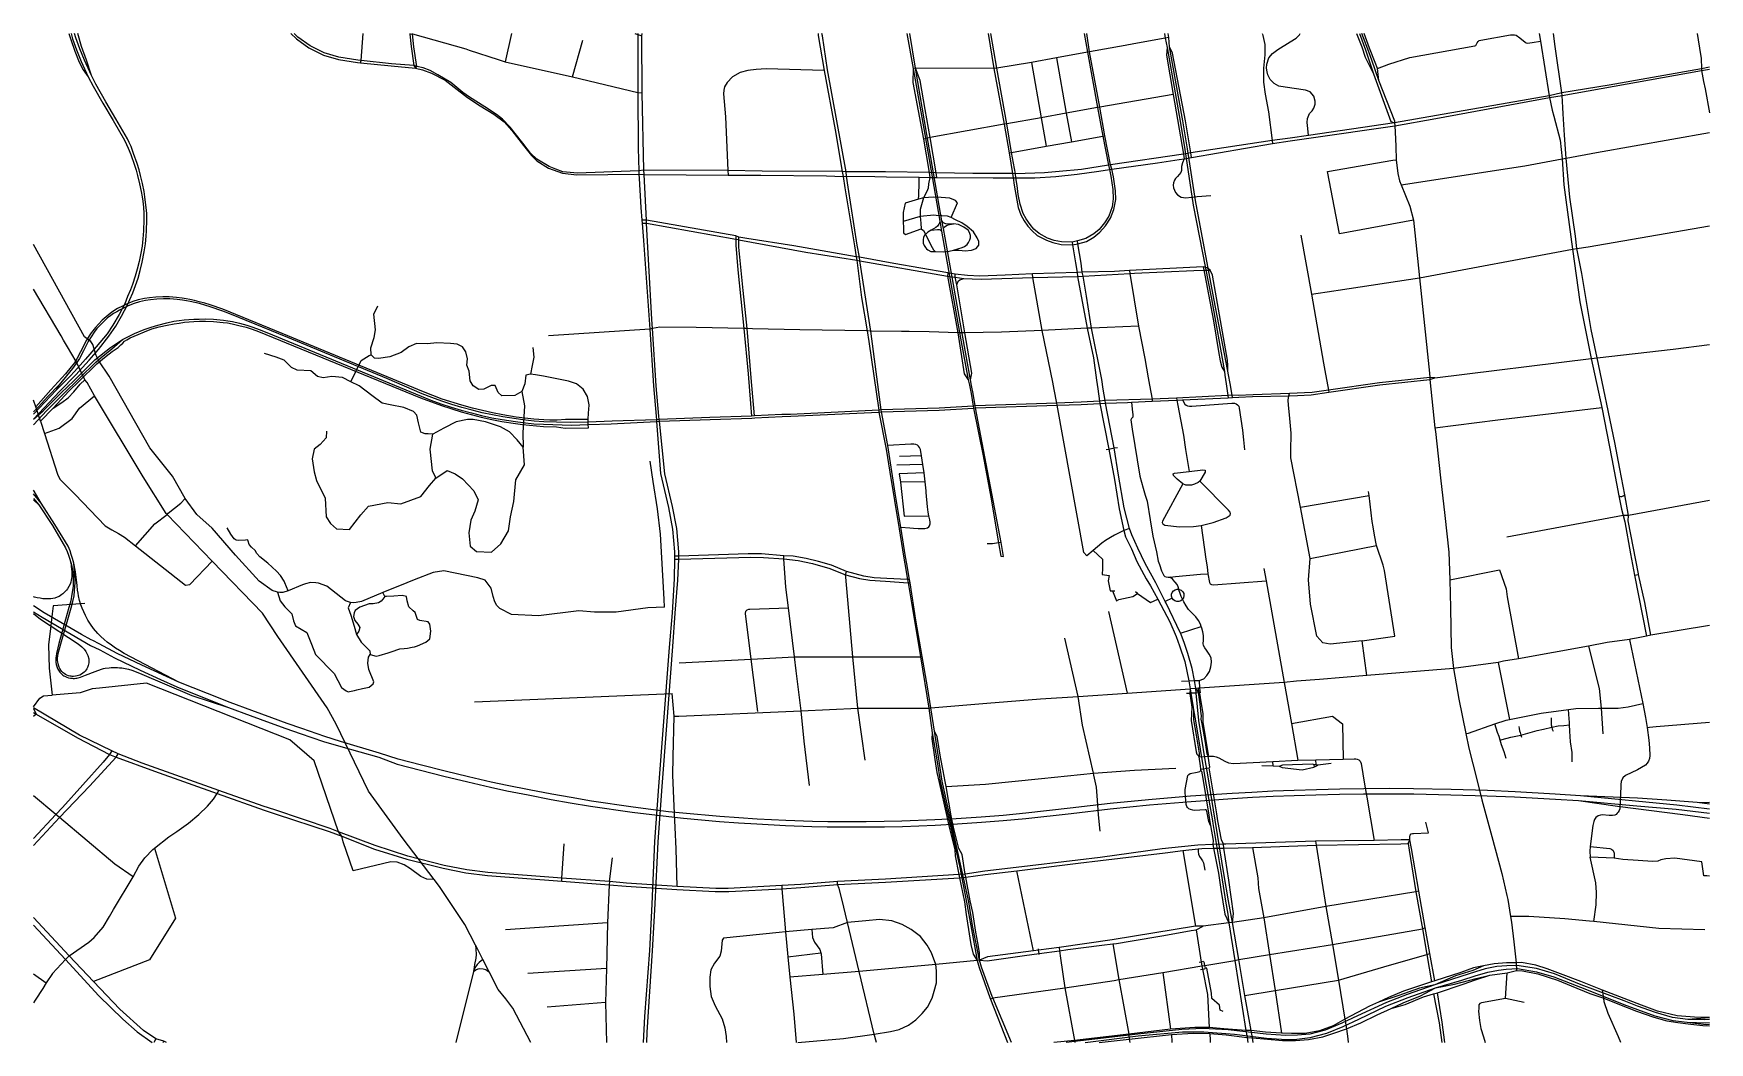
# Model space of a CAD drawing. Header units: inches. Extents: x 13420766 to 13428247, y 3677305 to 3681805.
import ezdxf

# ---------------------------------------------------------------- set-up
doc = ezdxf.new("R2010")
doc.units = ezdxf.units.IN
doc.header["$MEASUREMENT"] = 0

msp = doc.modelspace()

# ---------------------------------------------------------------- linework, layer by layer
for points in [[(13420924, 3681805.3), (13420933.2, 3681778.5), (13420951.1, 3681726.5), (13420970.6, 3681677.1), (13420987.8, 3681643.8), (13421011, 3681612.4)], [(13420934.3, 3681805.3), (13420941.2, 3681782.1), (13420958.8, 3681732.8), (13420979.7, 3681680.2), (13421011, 3681612.4), (13421032.5, 3681571.2), (13421076.2, 3681494.8), (13421122.2, 3681417.5), (13421172.2, 3681330), (13421181.9, 3681311), (13421189.5, 3681294.2), (13421200.1, 3681266.3), (13421216.8, 3681218.6), (13421224, 3681195.9), (13421230.9, 3681171.6), (13421238.9, 3681134.7), (13421246.5, 3681101.3), (13421251, 3681077.5), (13421253.7, 3681057.8), (13421257.4, 3681031.3), (13421258.8, 3681002.5), (13421258.8, 3680975.9), (13421257.2, 3680925.8)], [(13421270.6, 3680925.3), (13421272.2, 3680975), (13421271.9, 3681002.6), (13421269.7, 3681028.9), (13421266.6, 3681052.2), (13421263.7, 3681077.3), (13421260.2, 3681101.2), (13421253, 3681136.5), (13421244.3, 3681172.2), (13421237.3, 3681197.7), (13421228.8, 3681225.8), (13421212.6, 3681270.9), (13421202, 3681302.2), (13421194, 3681319.4), (13421185.3, 3681336.3), (13421133.8, 3681425.3), (13421089.6, 3681500.2), (13421044.6, 3681579.7), (13421024.9, 3681618.9), (13420993.8, 3681686.2), (13420973.3, 3681737.6), (13420955.8, 3681785.9), (13420950.1, 3681805.3)], [(13421024.9, 3681618.9), (13421003.6, 3681685.9), (13420980.4, 3681747.8), (13420963.6, 3681805.3)], [(13421915, 3681805.3), (13421939.8, 3681782.1), (13421995.5, 3681741.6), (13422060.6, 3681709.5), (13422127.3, 3681690.1), (13422213.2, 3681676.1), (13422226.3, 3681674.8), (13422363.1, 3681660.6), (13422471.5, 3681650.3)], [(13422477.2, 3681658.9), (13422464.1, 3681662.3), (13422364.1, 3681670.5), (13422228.6, 3681684.6), (13422214.5, 3681686), (13422129.5, 3681699.8), (13422064.2, 3681718.8), (13422000.7, 3681750.1), (13421946.2, 3681789.8), (13421929.6, 3681805.3)], [(13422226.3, 3681674.8), (13422228.6, 3681684.6), (13422237.5, 3681805.3)], [(13422445.3, 3681805.3), (13422445.6, 3681802.6), (13422451.7, 3681747.1), (13422464.1, 3681662.3), (13422471.5, 3681650.3)], [(13422445.6, 3681802.6), (13422458.1, 3681804.6), (13422696, 3681737.6), (13422710.9, 3681731.6), (13422839.9, 3681688.9), (13422871.8, 3681679.8), (13423171.6, 3681612.9), (13423463.9, 3681542.3), (13423483.6, 3681540.6)], [(13422471.5, 3681650.3), (13422477.2, 3681658.9), (13422464.3, 3681746.5), (13422458.1, 3681804.6), (13422458.1, 3681805.3)], [(13422900.1, 3681805.3), (13422871.8, 3681679.8)], [(13423450, 3681805.3), (13423463.5, 3681801.2), (13423482, 3681794.9)], [(13423463.6, 3681805.3), (13423463.5, 3681801.2), (13423463.9, 3681542.3), (13423465.8, 3681294.4), (13423468.1, 3681193), (13423468.3, 3681178.7)], [(13423490.3, 3681196.1), (13423483.6, 3681540.6), (13423482, 3681794.9), (13423482.3, 3681805.3)], [(13424267.9, 3681805.3), (13424269.2, 3681796.9), (13424295.1, 3681640.8), (13424343.8, 3681375.8), (13424376.2, 3681189.3), (13424379.8, 3681167.6), (13424387.9, 3681117.5)], [(13424402.1, 3681120.4), (13424395.5, 3681169), (13424392.8, 3681189.1), (13424310.4, 3681643.7), (13424287.1, 3681795.8), (13424285.4, 3681805.3)], [(13424664.9, 3681805.3), (13424692.7, 3681648.9), (13424743.9, 3681355.7)], [(13424754.1, 3681355.6), (13424703.3, 3681650.7), (13424677, 3681805.3)], [(13425027.6, 3681805.3), (13425053.1, 3681650), (13425099, 3681400.8), (13425121.7, 3681273), (13425136.5, 3681180.7)], [(13425149.2, 3681180.3), (13425131.4, 3681275.3), (13425110.4, 3681403.1), (13425065.4, 3681650.7), (13425038.5, 3681805.3)], [(13425455.7, 3681805.3), (13425470, 3681722.8), (13425514.7, 3681475), (13425539.3, 3681347.4), (13425563.9, 3681217.8)], [(13425573.7, 3681219.4), (13425548.6, 3681348.8), (13425525.3, 3681477.7), (13425480.2, 3681724.2), (13425467, 3681805.3)], [(13425833.3, 3681788.3), (13425817.4, 3681784.9), (13425677.1, 3681759.6)], [(13425814, 3681805.3), (13425817.4, 3681784.9), (13425825.5, 3681742.7)], [(13425836.7, 3681746.7), (13425833.3, 3681788.3), (13425830.7, 3681805.3)], [(13426250.4, 3681805.3), (13426251.1, 3681803.1), (13426252.5, 3681796.1)], [(13426252.5, 3681796.1), (13426261.7, 3681755.9)], [(13426456.3, 3681351.2), (13426454.6, 3681381.7), (13426451.6, 3681408.3), (13426452.5, 3681426.2), (13426461.4, 3681448.9), (13426474, 3681460.8), (13426481.1, 3681472.2), (13426487.4, 3681489.8), (13426486.8, 3681504.4), (13426481.1, 3681526.5), (13426463.8, 3681545.9), (13426442.9, 3681552.5), (13426352.1, 3681565.9), (13426324.7, 3681570.4), (13426304.1, 3681581.8), (13426286.4, 3681600.3), (13426275.7, 3681621.5), (13426271.8, 3681634.9), (13426269.7, 3681651.3), (13426271.5, 3681668.9), (13426279.9, 3681696.7), (13426296.6, 3681716.4), (13426320.5, 3681734.3), (13426374.5, 3681768.7), (13426401.7, 3681784.5), (13426417.5, 3681799.7), (13426419.6, 3681805.3)], [(13426671.8, 3681805.3), (13426694.9, 3681746.1), (13426710, 3681699.5), (13426746.7, 3681625.7), (13426824.4, 3681413.7), (13426840.7, 3681406.4)], [(13426684.1, 3681805.3), (13426711.2, 3681733.2), (13426746.7, 3681625.7)], [(13426771.5, 3681595.5), (13426740, 3681685.9), (13426721.4, 3681735.6), (13426694.5, 3681805.3)], [(13426840.7, 3681406.4), (13426841.6, 3681414.1), (13426771.5, 3681595.5), (13426764.2, 3681649.1), (13426754.4, 3681676.1), (13426729.5, 3681739.9), (13426705, 3681805.3)], [(13426764.2, 3681649.1), (13426815.2, 3681668.8), (13426909.7, 3681697.8), (13427199.4, 3681750.1), (13427203.3, 3681751.6), (13427205.8, 3681754.9), (13427209.6, 3681763.3), (13427214.7, 3681770.1), (13427219.2, 3681773.8), (13427226.4, 3681775.3), (13427358.4, 3681799), (13427370.7, 3681800.1), (13427377, 3681800), (13427383.3, 3681797.9), (13427400.3, 3681785.8), (13427423.5, 3681766.9), (13427429.1, 3681763.8), (13427434.6, 3681763.1), (13427455.1, 3681765.6), (13427492.1, 3681771.2)], [(13427486.7, 3681805.3), (13427492.1, 3681771.2), (13427530.4, 3681528.2)], [(13427587.9, 3681541.2), (13427557.7, 3681747.5), (13427550.5, 3681805.3)], [(13428192, 3681805.3), (13428207.1, 3681712.3)], [(13423171.6, 3681612.9), (13423218.2, 3681775.8)], [(13425638.2, 3681752.6), (13425480.2, 3681724.2), (13425470, 3681722.8), (13425331.8, 3681697.4), (13425219.9, 3681676.8), (13425065.4, 3681650.7), (13425053.1, 3681650), (13424703.3, 3681650.7), (13424692.7, 3681648.9)], [(13425677.1, 3681759.6), (13425638.2, 3681752.6)], [(13425825.5, 3681742.7), (13425822.7, 3681709.6), (13425853, 3681533.9), (13425898.3, 3681267.4)], [(13425825.5, 3681742.7), (13425884.5, 3681414.2)], [(13425935.3, 3681252.2), (13425932.1, 3681272.8), (13425907.3, 3681416.4), (13425850.6, 3681718.2), (13425836.7, 3681746.7)], [(13425895.4, 3681416), (13425836.7, 3681746.7)], [(13426261.7, 3681755.9), (13426262.7, 3681710.1), (13426255.9, 3681650.9), (13426256.5, 3681588.2), (13426263, 3681534.4), (13426278.5, 3681455.5), (13426295, 3681328.5), (13426296.8, 3681315.2)], [(13428207.1, 3681712.3), (13428208.9, 3681696)], [(13422471.5, 3681650.3), (13422503.2, 3681643.5), (13422543.3, 3681627.9), (13422604.1, 3681597.1), (13422657.3, 3681555.3), (13422702.9, 3681519.4), (13422760.4, 3681483.1), (13422820.8, 3681446.4), (13422866.4, 3681411.3), (13422901.8, 3681373.3), (13422953.8, 3681305.3), (13422989.2, 3681261.8), (13423012.6, 3681238.3), (13423065.5, 3681205.3), (13423126.9, 3681182.2), (13423192.1, 3681175.3), (13423468.3, 3681178.7)], [(13423468.1, 3681193), (13423194.6, 3681182.1), (13423129.2, 3681189.2), (13423097.5, 3681200.4), (13423068, 3681212.4), (13423013.4, 3681245.5), (13422984.8, 3681271.6), (13422949.7, 3681316.3), (13422894.4, 3681388.5), (13422858.9, 3681423.6), (13422832.4, 3681444.7), (13422781.3, 3681478), (13422712.4, 3681521.1), (13422682.9, 3681542.2), (13422629.7, 3681587), (13422571, 3681621.6), (13422536.7, 3681639.9), (13422506.1, 3681651.9), (13422477.2, 3681658.9)], [(13424295.1, 3681640.8), (13424036.5, 3681647.7), (13423991.8, 3681644.7), (13423955.1, 3681641.2), (13423920.4, 3681632), (13423886.1, 3681612.2), (13423861.9, 3681587.1), (13423850.5, 3681567.3), (13423846.9, 3681552.1), (13423846.6, 3681535.9), (13423854.5, 3681433.9), (13423865.8, 3681193.8), (13423866.4, 3681174.3)], [(13424692.7, 3681648.9), (13424690.8, 3681587.2), (13424737.9, 3681334.7), (13424763.7, 3681185), (13424767.5, 3681163.7)], [(13424798.8, 3681163.4), (13424795.6, 3681184.6), (13424769, 3681342.3), (13424746.4, 3681466.7), (13424723, 3681596.4), (13424703.3, 3681650.7)], [(13425219.9, 3681676.8), (13425263.5, 3681429), (13425286.1, 3681302.5)], [(13425331.8, 3681697.4), (13425375.4, 3681449.5), (13425399, 3681322.9)], [(13428246.5, 3681654.8), (13428210.3, 3681648), (13427798.7, 3681575.8), (13427587.9, 3681541.2), (13427530.4, 3681528.2), (13426840.7, 3681406.4), (13426456.3, 3681351.2)], [(13426458.8, 3681338.8), (13426842.5, 3681393.7), (13427025.2, 3681427), (13427532, 3681519.5), (13427589.7, 3681529.3), (13428211.6, 3681640.8), (13428246.5, 3681647.1)], [(13428208.9, 3681696), (13428210.3, 3681648), (13428211.6, 3681640.8), (13428220.6, 3681591.8)], [(13428220.6, 3681591.8), (13428226.8, 3681558.4)], [(13428226.8, 3681558.4), (13428246.5, 3681451.3)], [(13425853, 3681533.9), (13425525.3, 3681477.7), (13425514.7, 3681475), (13425375.4, 3681449.5), (13425263.5, 3681429), (13425110.4, 3681403.1), (13425099, 3681400.8), (13424769, 3681342.3), (13424737.9, 3681334.7)], [(13427530.4, 3681528.2), (13427532, 3681519.5), (13427544.7, 3681463.8)], [(13427591.9, 3681474.9), (13427589.7, 3681529.3), (13427587.9, 3681541.2)], [(13425884.5, 3681414.2), (13425905.6, 3681288.2), (13425942.8, 3681039.8), (13426023.7, 3680621.5)], [(13426034.4, 3680623.2), (13425953.3, 3681061), (13425916.5, 3681290.9), (13425895.4, 3681416)], [(13427544.7, 3681463.8), (13427552.3, 3681437.5)], [(13427552.3, 3681437.5), (13427580.3, 3681329.3), (13427589, 3681245.8), (13427596.4, 3681130.9)], [(13427594.1, 3681447.9), (13427591.9, 3681474.9)], [(13427599.7, 3681351.8), (13427594.1, 3681447.9)], [(13424743.9, 3681355.7), (13424811.6, 3680968.8), (13424819.4, 3680924.6), (13424861.8, 3680682.2), (13424903.5, 3680446.8)], [(13424914.2, 3680450.6), (13424872.1, 3680685.5), (13424827.5, 3680936), (13424821.1, 3680969.9), (13424754.1, 3681355.6)], [(13425121.7, 3681273), (13425131.4, 3681275.3), (13425286.1, 3681302.5), (13425399, 3681322.9), (13425539.3, 3681347.4), (13425548.6, 3681348.8)], [(13426375.3, 3681339.2), (13426295, 3681328.5), (13425932.1, 3681272.8), (13425898.3, 3681267.4)], [(13426374.5, 3681326.6), (13426458.8, 3681338.8)], [(13426456.3, 3681351.2), (13426375.3, 3681339.2)], [(13426840.7, 3681406.4), (13426842.5, 3681393.7), (13426844.7, 3681335.1)], [(13426844.7, 3681335.1), (13426846, 3681300.8)], [(13426870.2, 3681130.1), (13427423.1, 3681215), (13427589, 3681245.8), (13427607, 3681249.8), (13427742.7, 3681274.2), (13428246.5, 3681363.3)], [(13427676.2, 3680735.4), (13427654.7, 3680847.2), (13427648.5, 3680901.3), (13427624, 3681075.2), (13427607, 3681249.8), (13427599.7, 3681351.8)], [(13425898.3, 3681267.4), (13425573.7, 3681219.4), (13425563.9, 3681217.8), (13425444, 3681199), (13425343.6, 3681189.7), (13425279.2, 3681184.2), (13425149.2, 3681180.3), (13425136.5, 3681180.7), (13424959.3, 3681180.7), (13424795.6, 3681184.6), (13424763.7, 3681185), (13424569.3, 3681187.9)], [(13425898.3, 3681267.4), (13425902, 3681246.7)], [(13425935.3, 3681252.2), (13426296.8, 3681315.2), (13426374.5, 3681326.6)], [(13426846, 3681300.8), (13426848.2, 3681242.6), (13426856, 3681181.3), (13426863.8, 3681148.7), (13426870.2, 3681130.1), (13426908.7, 3681035.2), (13426925.6, 3680972.6), (13426931.6, 3680917), (13426952.8, 3680716.3), (13426997.1, 3680290.9), (13426997.9, 3680271.8), (13426998.9, 3680262.6), (13427021.5, 3680047.3), (13427023.3, 3680030.7), (13427045.5, 3679824.4), (13427065.9, 3679655.4), (13427083.3, 3679491.7), (13427087.2, 3679368.6), (13427091.1, 3679244), (13427094.3, 3679067.1), (13427104.4, 3678973.4)], [(13423490.3, 3681196.1), (13423468.1, 3681193)], [(13423559.6, 3680075.8), (13423558.9, 3680084), (13423557.5, 3680099.4), (13423545.2, 3680234.7), (13423529.5, 3680490), (13423526.4, 3680529.6), (13423502.7, 3680959.4), (13423502.7, 3680973.2), (13423491.3, 3681176.7), (13423490.3, 3681196.1)], [(13424516.8, 3681188.1), (13424392.8, 3681189.1), (13424376.2, 3681189.3), (13424018.6, 3681192), (13423865.8, 3681193.8), (13423490.3, 3681196.1)], [(13424569.3, 3681187.9), (13424516.8, 3681188.1)], [(13424574.1, 3681166.7), (13424719.5, 3681164.2), (13424767.5, 3681163.7), (13424798.8, 3681163.4), (13425049.6, 3681161.4), (13425138.6, 3681161.7), (13425151.1, 3681162.2), (13425235.9, 3681161.7), (13425329.9, 3681168.3), (13425424.7, 3681177.8), (13425520.8, 3681191.9), (13425568.7, 3681199.3), (13425579.4, 3681201), (13425782.8, 3681228.7), (13425879.5, 3681243.3), (13425902, 3681246.7), (13425935.3, 3681252.2)], [(13425563.9, 3681217.8), (13425568.7, 3681199.3), (13425574, 3681169.7)], [(13425587.3, 3681166), (13425579.4, 3681201), (13425573.7, 3681219.4)], [(13425902, 3681246.7), (13425894.1, 3681228.5), (13425890.7, 3681212.7), (13425890.8, 3681204.3), (13425889.8, 3681193.9), (13425886.6, 3681186.3), (13425871.6, 3681167.6), (13425863.4, 3681159.1), (13425858.2, 3681151.3), (13425854.1, 3681138.8), (13425853.5, 3681129.1), (13425853.8, 3681117.8)], [(13426925.6, 3680972.6), (13426595.2, 3680912.3), (13426541.4, 3681190.6), (13426833.5, 3681240.1), (13426848.2, 3681242.6)], [(13423468.3, 3681178.7), (13423470, 3681158.2), (13423477.5, 3681028.9), (13423481.6, 3680973.3), (13423482.6, 3680958.9), (13423488.2, 3680882), (13423514.6, 3680528.6), (13423517.2, 3680487.3), (13423533.4, 3680233.5), (13423545.1, 3680099), (13423546.5, 3680082.8), (13423547.2, 3680074.7)], [(13423468.3, 3681178.7), (13423491.3, 3681176.7), (13423866.4, 3681174.3), (13424012, 3681174.4), (13424305.1, 3681170.4), (13424379.8, 3681167.6), (13424395.5, 3681169), (13424521.8, 3681167.3)], [(13424387.9, 3681117.5), (13424430, 3680858.8)], [(13424442.1, 3680861.2), (13424402.1, 3681120.4)], [(13424521.8, 3681167.3), (13424574.1, 3681166.7)], [(13424717.9, 3681082.5), (13424719.1, 3681140.4)], [(13424719.1, 3681140.4), (13424719.5, 3681164.2)], [(13424761.6, 3681134.6), (13424759.3, 3681115.2), (13424753.4, 3681100.5)], [(13424767.5, 3681163.7), (13424761.6, 3681134.6)], [(13425136.5, 3681180.7), (13425138.6, 3681161.7), (13425143.2, 3681129.3)], [(13425143.2, 3681129.3), (13425154.7, 3681061.5), (13425161.3, 3681029.3), (13425172.9, 3680997.4), (13425188.1, 3680970.2), (13425204.8, 3680946.5), (13425223.7, 3680925.2), (13425245.4, 3680904.8), (13425266.8, 3680893.7), (13425287.8, 3680884.3), (13425315.4, 3680873.7), (13425352.4, 3680863.9), (13425404, 3680862.8)], [(13425156, 3681128.2), (13425151.1, 3681162.2), (13425149.2, 3681180.3)], [(13425402.3, 3680875.2), (13425353.9, 3680875.6), (13425321.5, 3680882.3), (13425292, 3680893.4), (13425254.7, 3680914.1), (13425231.3, 3680933.1), (13425214.3, 3680954.2), (13425196.4, 3680978.7), (13425183.8, 3681003.1), (13425170.5, 3681044.8), (13425161.7, 3681086.8), (13425156, 3681128.2)], [(13425574, 3681169.7), (13425583.1, 3681110.3), (13425585.6, 3681067.6), (13425580.2, 3681032.5), (13425566, 3680991.1), (13425546.7, 3680961.2), (13425522.6, 3680930.6), (13425499.5, 3680912.2), (13425463.8, 3680891.3), (13425425.5, 3680880.1), (13425402.3, 3680875.2)], [(13425404, 3680862.8), (13425428, 3680867.1), (13425466.7, 3680878.5), (13425499.2, 3680897.6), (13425525.5, 3680919.1), (13425550.9, 3680947.1), (13425573.3, 3680981.5), (13425588.2, 3681020.9), (13425596.3, 3681064.5), (13425595.6, 3681104.2), (13425587.3, 3681166)], [(13425853.8, 3681117.8), (13425863.1, 3681096.9), (13425872.5, 3681085.9), (13425888.1, 3681075.3), (13425909.9, 3681073.2), (13425959.7, 3681079.2), (13426020.6, 3681082.8)], [(13427596.4, 3681130.9), (13427606.2, 3681064.2), (13427635.4, 3680843.1), (13427668, 3680608.5), (13427719.1, 3680356.1), (13427765.9, 3680136.8), (13427811.4, 3679909.1), (13427842.7, 3679743.8), (13427853.9, 3679684.6), (13427861, 3679655.8)], [(13424862.4, 3680985.1), (13424891, 3681051), (13424880.9, 3681061.1), (13424856.6, 3681070.7), (13424817.2, 3681074.2), (13424783.7, 3681075.3), (13424738.1, 3681072.5), (13424716.2, 3681066.9), (13424656.6, 3681048.1), (13424648.2, 3681006.5), (13424647.8, 3680966.6), (13424649.1, 3680937.5), (13424649.4, 3680917.2), (13424658.1, 3680908.9), (13424728.4, 3680934.3)], [(13424716.2, 3681066.9), (13424717.9, 3681082.5)], [(13424753.4, 3681100.5), (13424738.1, 3681072.5), (13424724.2, 3681020), (13424723.8, 3680989.8), (13424726.1, 3680959.3), (13424728.4, 3680934.3), (13424738.6, 3680927), (13424778, 3680850.4), (13424783.6, 3680840.5), (13424791.4, 3680832.9)], [(13423900.5, 3680902.6), (13423502.7, 3680973.2), (13423481.6, 3680973.3)], [(13423482.6, 3680958.9), (13423502.7, 3680959.4), (13423900.7, 3680888.4)], [(13424791.4, 3680832.9), (13424829.7, 3680832.3), (13424853.4, 3680834.6), (13424872.4, 3680839.8), (13424898.5, 3680839.8), (13424924.1, 3680835.6), (13424953.5, 3680839.1), (13424973.4, 3680846.6), (13424985.5, 3680862.1), (13424985, 3680878.5), (13424978.3, 3680894.1), (13424961.1, 3680920.6), (13424933.8, 3680945.4), (13424910.3, 3680961.3), (13424882.1, 3680974.6), (13424862.4, 3680985.1), (13424845.9, 3680990.9), (13424795.8, 3680993.3), (13424785.2, 3680995.7), (13424723.8, 3680989.8), (13424647.8, 3680966.6)], [(13424811.6, 3680968.8), (13424810.1, 3680960.7), (13424807.1, 3680954.8), (13424801.3, 3680946.8), (13424794.2, 3680940.6), (13424772.9, 3680928.9)], [(13424872, 3680956.6), (13424843.6, 3680955.6), (13424837.9, 3680956.5), (13424833.2, 3680958.1), (13424827.7, 3680961), (13424821.1, 3680969.9)], [(13421257.2, 3680925.8), (13421254.8, 3680889.3), (13421251.8, 3680856.6), (13421245.2, 3680826.3), (13421238.1, 3680789.1), (13421229.4, 3680754.6), (13421220.4, 3680723.7), (13421208.6, 3680686.3), (13421198.6, 3680662.2), (13421186.4, 3680633.2), (13421173.8, 3680600.3), (13421148.2, 3680552.3), (13421120.1, 3680504.7), (13421095.2, 3680465.7), (13421046.2, 3680407.6), (13420998.9, 3680352.6), (13420949.2, 3680297.9), (13420930.3, 3680277.7), (13420867.6, 3680214.3)], [(13420883.7, 3680209.6), (13420955.5, 3680283.8), (13421015.3, 3680348.6), (13421056.9, 3680396.7), (13421102.9, 3680456.1), (13421134.1, 3680500.4), (13421159.7, 3680544.5), (13421185.8, 3680594.6), (13421196, 3680619.2), (13421209.5, 3680648.8), (13421222.1, 3680682.2), (13421232.8, 3680713.9), (13421241.9, 3680748.8), (13421251.9, 3680786), (13421261, 3680832), (13421266.7, 3680867.4), (13421268.7, 3680902), (13421270.6, 3680925.3)], [(13423900.5, 3680902.6), (13423900.7, 3680888.4), (13423901.1, 3680861.5), (13423910, 3680751), (13423937, 3680489.5), (13423955.6, 3680288), (13423967, 3680154.6), (13423971.2, 3680099)], [(13424452.4, 3680807.6), (13424437.9, 3680810), (13424159.9, 3680858.4), (13423949.5, 3680891.7), (13423914.7, 3680897.3), (13423900.5, 3680902.6)], [(13423900.7, 3680888.4), (13423911.2, 3680886), (13423914.7, 3680885.4), (13424213.5, 3680830.8), (13424441, 3680794), (13424455.1, 3680791.8)], [(13423984.4, 3680099.6), (13423969.9, 3680270), (13423951.4, 3680489.8), (13423933.3, 3680659), (13423914.8, 3680852.2), (13423914.7, 3680885.4), (13423914.7, 3680897.3)], [(13424737.3, 3680886.9), (13424736.6, 3680877.6), (13424737.4, 3680871.1), (13424741.7, 3680859.6), (13424747.1, 3680850.9), (13424752.2, 3680844.8), (13424757.9, 3680840.9), (13424771.3, 3680833.9), (13424791.4, 3680832.9)], [(13424772.9, 3680928.9), (13424757.4, 3680919.7), (13424743.8, 3680906.2), (13424739.3, 3680896), (13424737.3, 3680886.9)], [(13424772.9, 3680928.9), (13424801.6, 3680931.8), (13424808, 3680931.7), (13424813.2, 3680929.5), (13424819.4, 3680924.6)], [(13424827.5, 3680936), (13424831.2, 3680942.1), (13424836.2, 3680946.8), (13424843.8, 3680950.1), (13424855, 3680952.9), (13424872, 3680956.6)], [(13424937.8, 3680928.9), (13424919, 3680942.2), (13424895.5, 3680952.9), (13424872, 3680956.6)], [(13424872.4, 3680839.8), (13424910.6, 3680850.7), (13424921.8, 3680855.6), (13424933.1, 3680864.2), (13424939.7, 3680873), (13424945.3, 3680885.3), (13424948, 3680894.1), (13424947.8, 3680905.2), (13424944.6, 3680918.3), (13424937.8, 3680928.9)], [(13426422.6, 3680905.7), (13426469.8, 3680642.4), (13426524.2, 3680335.6)], [(13426589, 3680660.6), (13426952.8, 3680716.3), (13427635.4, 3680843.1), (13427654.7, 3680847.2), (13427705.3, 3680854), (13428246.5, 3680947.7)], [(13422431.9, 3679355.2), (13422325.5, 3679312.6), (13422230.4, 3679272.7), (13422206.5, 3679267.9), (13422194, 3679266.7), (13422181.5, 3679267.3), (13422159.4, 3679275.6), (13422075.2, 3679340.7), (13422038.7, 3679353.3), (13422026.2, 3679355.7), (13422002.9, 3679356.3), (13421980.2, 3679350.3), (13421967.7, 3679346.1), (13421903.2, 3679319.2), (13421878.7, 3679312.1), (13421866.2, 3679312.1), (13421854.8, 3679313.3), (13421832.1, 3679321), (13421773.6, 3679363.4), (13421667.3, 3679478.1), (13421564, 3679599.3), (13421495.9, 3679659.6), (13421443.4, 3679731.3), (13421386.6, 3679831.6), (13421285.7, 3679958.2), (13421104.8, 3680276.5), (13421058.3, 3680345.4), (13421046.1, 3680369.1), (13421030.9, 3680418), (13421021.6, 3680431.1), (13420993.7, 3680452.3), (13420766.5, 3680864.3)], [(13424430, 3680858.8), (13424437.9, 3680810), (13424441, 3680794), (13424462.1, 3680628.5), (13424487.1, 3680479), (13424495.2, 3680431.1), (13424538.8, 3680125.9), (13424540, 3680117), (13424571.5, 3679952), (13424588.3, 3679849.4), (13424629.4, 3679595.5), (13424649.6, 3679473.7)], [(13424659, 3679471.2), (13424637.1, 3679603.1), (13424612, 3679755.7), (13424579.4, 3679968.1), (13424551, 3680117.7), (13424549.8, 3680126.4), (13424546.9, 3680149.3), (13424504.1, 3680478.4), (13424455.1, 3680791.8), (13424452.4, 3680807.6), (13424442.1, 3680861.2)], [(13425402.3, 3680875.2), (13425404, 3680862.8), (13425417.3, 3680782.1)], [(13425428, 3680867.1), (13425425.5, 3680880.1)], [(13425442.3, 3680781.1), (13425428, 3680867.1)], [(13426004.8, 3680760.6), (13425986.1, 3680764.3), (13425658.5, 3680747.9), (13425590.7, 3680744.5), (13425447.5, 3680740.5), (13425424.3, 3680739.2), (13425225, 3680733.6), (13425103.7, 3680727.9), (13424989.6, 3680723.9), (13424934.6, 3680726.6), (13424879.7, 3680732.7), (13424847.4, 3680738.5), (13424606.2, 3680780), (13424452.4, 3680807.6)], [(13424455.1, 3680791.8), (13424845.2, 3680722.5), (13424879.6, 3680718.5), (13424919, 3680713.2), (13424956.3, 3680710.6), (13424995.3, 3680709.5), (13425225.9, 3680716.5), (13425426.4, 3680722.4), (13425450.8, 3680723.1), (13425659.3, 3680734.8), (13425679.8, 3680736), (13425945, 3680748.4), (13425989.3, 3680749.9), (13426018.6, 3680750.1)], [(13424847.4, 3680738.5), (13424845.2, 3680722.5), (13424891.2, 3680470.8), (13424920.8, 3680288.3), (13424938.5, 3680260.7)], [(13425417.3, 3680782.1), (13425424.3, 3680739.2), (13425426.4, 3680722.4), (13425469, 3680491.7), (13425496.9, 3680358.8), (13425511.3, 3680259.1)], [(13425534.6, 3680262), (13425489, 3680491.7), (13425465.9, 3680633.5), (13425450.8, 3680723.1), (13425447.5, 3680740.5), (13425442.3, 3680781.1)], [(13425658.5, 3680747.9), (13425659.3, 3680734.8), (13425698.9, 3680500.4), (13425726.1, 3680356.1), (13425741.7, 3680270.4)], [(13425986.1, 3680764.3), (13425989.3, 3680749.9), (13425994.8, 3680727), (13426032.8, 3680524), (13426055.4, 3680387.2), (13426062.6, 3680345.6), (13426070.7, 3680317.7), (13426081.6, 3680297.5)], [(13426096.3, 3680299), (13426097.3, 3680323), (13426095.2, 3680348.8), (13426027.9, 3680727.8), (13426018.6, 3680750.1), (13426004.8, 3680760.6)], [(13427884.9, 3679656.3), (13427868.1, 3679748.5), (13427847.2, 3679863.5), (13427824.2, 3679981.6), (13427745.5, 3680358.6), (13427717.8, 3680485.7), (13427676.2, 3680735.4)], [(13420901, 3680437.4), (13420889.7, 3680456.7), (13420766.5, 3680665.3)], [(13424948.9, 3680261.5), (13424953.7, 3680290.8), (13424923, 3680470.5), (13424886.9, 3680684.1), (13424879.6, 3680718.5), (13424879.7, 3680732.7)], [(13424886.9, 3680684.1), (13424892.9, 3680700.6), (13424900.9, 3680707.4), (13424919, 3680713.2)], [(13425316.3, 3680251.1), (13425267.8, 3680480.6), (13425225.9, 3680716.5), (13425225, 3680733.6)], [(13426569.9, 3680657.7), (13426589, 3680660.6)], [(13423044.1, 3680081.8), (13422999.6, 3680085.1), (13422959, 3680089.1), (13422921, 3680094.2), (13422860.8, 3680104.4), (13422815.7, 3680113.3), (13422770.6, 3680123.4), (13422725.7, 3680134.6), (13422677.7, 3680147.9), (13422590.4, 3680175.1), (13422506.5, 3680206.6), (13422344.6, 3680274.8), (13421901.3, 3680457.8), (13421643.6, 3680563.1), (13421611.8, 3680575.3), (13421554.5, 3680594.9), (13421531, 3680602.1), (13421505.9, 3680609.1), (13421484.7, 3680614.3), (13421464.5, 3680618.6), (13421447.1, 3680622), (13421429.8, 3680624.8), (13421405.1, 3680627.9), (13421388.4, 3680629.5), (13421371.5, 3680630.5), (13421343.6, 3680630.8), (13421312.9, 3680629.6), (13421283.7, 3680626.7), (13421261.3, 3680623.2), (13421233.8, 3680616.9), (13421209.8, 3680609.5), (13421181.3, 3680598.8), (13421163, 3680590), (13421141.9, 3680578.5), (13421129.2, 3680570.9), (13421114.8, 3680561.4), (13421101.6, 3680551.4), (13421090.7, 3680542), (13421072.7, 3680526.3), (13421055.8, 3680509.5), (13421042.5, 3680494)], [(13423044.5, 3680073.6), (13423000.8, 3680076.6), (13422951.1, 3680082.1), (13422919.9, 3680086.3), (13422860.6, 3680095.5), (13422815.1, 3680104), (13422768.2, 3680114.3), (13422723.5, 3680125.5), (13422677.4, 3680138), (13422633.4, 3680151.5), (13422588.7, 3680165.8), (13422544, 3680182.3), (13422501.7, 3680198.3), (13422344.1, 3680267.1), (13421900.8, 3680450.1), (13421643.2, 3680555.3), (13421611.7, 3680567.4), (13421554.7, 3680587), (13421531.5, 3680594), (13421506.6, 3680601), (13421485.8, 3680606.1), (13421465.8, 3680610.4), (13421448.7, 3680613.7), (13421431.6, 3680616.4), (13421407.3, 3680619.5), (13421391, 3680621.1), (13421374.4, 3680622), (13421347, 3680622.4), (13421316.9, 3680621.2), (13421288.2, 3680618.3), (13421266.5, 3680614.9), (13421239.7, 3680608.8), (13421216.3, 3680601.6), (13421188.5, 3680591.1), (13421170.8, 3680582.6), (13421150.1, 3680571.3), (13421137.8, 3680564.8), (13421123.7, 3680556.2), (13421111.2, 3680548.1), (13421097.4, 3680537.7), (13421079.8, 3680521.1), (13421063.3, 3680505), (13421049.6, 3680489.3)], [(13422994.9, 3680405.3), (13422999, 3680362.3), (13422991.3, 3680325.3), (13422984.1, 3680285.5), (13422963.2, 3680281.7), (13422959, 3680242.3), (13422945.9, 3680209.4), (13422914.3, 3680191.5), (13422856.3, 3680189.1), (13422840.2, 3680204.6), (13422826.2, 3680235.4), (13422808.6, 3680234.8), (13422776.6, 3680219.3), (13422753.3, 3680217.8), (13422728.8, 3680233.6), (13422716, 3680256), (13422711.2, 3680299.6), (13422700.8, 3680325.6), (13422703.2, 3680353.9), (13422695.7, 3680386.2), (13422680.8, 3680408.3), (13422657.8, 3680419.3), (13422627.9, 3680423.2), (13422566.7, 3680425.3), (13422524.6, 3680421.7), (13422475.6, 3680423.5), (13422441.3, 3680408.3), (13422406.7, 3680383.2), (13422356.5, 3680363.5), (13422305.7, 3680356.3), (13422289, 3680358.1), (13422274.1, 3680371.9), (13422271.7, 3680403.5), (13422286.6, 3680449.5), (13422293.2, 3680483.5), (13422284.8, 3680554), (13422302.8, 3680591)], [(13426023.7, 3680621.5), (13426081.6, 3680297.5), (13426083.1, 3680282.3)], [(13426099.7, 3680283.3), (13426096.3, 3680299), (13426034.4, 3680623.2)], [(13426469.8, 3680642.4), (13426569.9, 3680657.7)], [(13421260.6, 3680484.9), (13421291.3, 3680495.4), (13421321.8, 3680504.9), (13421361, 3680515.4), (13421392.1, 3680522.3), (13421416, 3680525.3), (13421438.8, 3680528.2), (13421460, 3680529.6), (13421481.8, 3680531.3), (13421506.4, 3680532.1), (13421533.8, 3680532.3), (13421569.9, 3680531.3), (13421614.1, 3680526.9), (13421633.4, 3680524.6), (13421654.8, 3680520.7), (13421685.9, 3680513.5), (13421718.5, 3680504.8), (13421745.8, 3680496.1), (13421773.8, 3680485.6), (13421807.2, 3680472.2), (13422496.6, 3680187.7), (13422540.1, 3680170.8), (13422584.9, 3680154.5), (13422630.6, 3680139.4), (13422674.5, 3680125.8), (13422720.9, 3680113.1), (13422766.5, 3680101.5), (13422812.7, 3680091.6), (13422858.2, 3680083.2), (13422917.8, 3680074.9), (13422949.8, 3680070.6), (13422999.9, 3680065.1), (13423043.2, 3680062.5)], [(13421262.4, 3680475.1), (13421294.7, 3680487.7), (13421328, 3680497), (13421362.8, 3680504.2), (13421394.2, 3680510.3), (13421416.4, 3680514.1), (13421439.7, 3680517.3), (13421461, 3680519.7), (13421482.3, 3680521.4), (13421506.6, 3680522.2), (13421533.7, 3680522.4), (13421569.3, 3680521.4), (13421613, 3680517.1), (13421631.9, 3680514.7), (13421652.8, 3680510.9), (13421683.5, 3680503.8), (13421715.7, 3680495.3), (13421742.6, 3680486.7), (13421770.2, 3680476.3), (13421803.4, 3680462.9), (13422494, 3680180.7), (13422586.9, 3680146.1), (13422675.7, 3680118), (13422763.9, 3680093.8), (13422811.4, 3680083.7), (13422857, 3680074.9), (13422918.1, 3680065.8), (13422949.5, 3680061.4), (13423042.3, 3680052.6)], [(13420766.5, 3680084.7), (13420809.1, 3680122.9), (13420890.3, 3680203.2), (13420946.4, 3680257), (13421002.4, 3680312.7), (13421040.5, 3680349.9), (13421109.9, 3680405.4), (13421164.1, 3680440.3), (13421216.5, 3680466.8), (13421260.6, 3680484.9)], [(13420766.5, 3680060.3), (13420825.2, 3680124), (13420898.8, 3680197.1), (13421045.1, 3680339.5), (13421068, 3680360.9), (13421116.5, 3680399.3), (13421164.1, 3680440.3)], [(13421049.6, 3680489.3), (13421037.7, 3680473.2), (13421023.2, 3680453.1), (13421010.2, 3680432), (13420989.3, 3680390), (13420971, 3680356.5), (13420962.7, 3680342.2), (13420941.1, 3680312), (13420880.7, 3680238.6), (13420867.6, 3680214.3)], [(13420918.1, 3680408.1), (13420901, 3680437.4)], [(13421042.5, 3680494), (13421030.8, 3680479.8), (13421023.7, 3680470.5), (13421015.5, 3680457.4), (13421003.3, 3680437.1), (13420976.4, 3680385), (13420959.5, 3680353.8), (13420948.7, 3680337.1), (13420934.9, 3680318.2)], [(13420970.7, 3680254.9), (13421048.6, 3680331.9), (13421090, 3680367.1), (13421116.9, 3680387.6), (13421143.7, 3680405.2), (13421156.7, 3680416.5), (13421164.9, 3680424.7), (13421171.9, 3680433.2), (13421182.6, 3680439.7), (13421197.9, 3680448.2), (13421234.2, 3680463.6), (13421262.4, 3680475.1)], [(13423529.5, 3680490), (13423517.2, 3680487.3), (13423064.7, 3680457.2)], [(13424640.1, 3680476.9), (13424504.1, 3680478.4), (13424487.1, 3680479), (13424186.7, 3680484.1), (13423975.5, 3680488.9), (13423951.4, 3680489.8), (13423937, 3680489.5), (13423723.3, 3680493.9), (13423561.4, 3680495.8), (13423529.5, 3680490)], [(13424674.6, 3680476.5), (13424640.1, 3680476.9)], [(13425524.2, 3680493.1), (13425489, 3680491.7), (13425469, 3680491.7), (13425267.8, 3680480.6), (13425086, 3680473.4), (13424923, 3680470.5), (13424891.2, 3680470.8), (13424763.4, 3680475.5), (13424674.6, 3680476.5)], [(13424903.5, 3680446.8), (13424938.5, 3680260.7)], [(13424948.9, 3680261.5), (13424914.2, 3680450.6)], [(13425558.5, 3680494.5), (13425524.2, 3680493.1)], [(13425698.9, 3680500.4), (13425558.5, 3680494.5)], [(13422985.8, 3677305.4), (13422905, 3677459), (13422874.6, 3677499.6), (13422840.8, 3677540.9), (13422799.8, 3677620.9), (13422771.9, 3677675.2), (13422747.8, 3677722.3), (13422739.5, 3677738.6), (13422691.3, 3677831.5), (13422578.2, 3678000.4), (13422554.2, 3678032), (13422416.4, 3678213.8), (13422261.8, 3678425.7), (13422117.4, 3678725.5), (13422076.9, 3678797.8), (13421857.1, 3679116.7), (13421787.9, 3679220.6), (13421564.1, 3679451.8), (13421362.8, 3679659.8), (13421357.9, 3679664.9), (13421256.4, 3679828.5), (13421039, 3680189.3), (13421005.6, 3680248.4), (13420996.1, 3680260.3), (13420956.2, 3680342.9), (13420918.1, 3680408.1)], [(13422562.5, 3679821.6), (13422560.7, 3679827.2), (13422547, 3679854.7), (13422537.4, 3679952), (13422548.2, 3680018.9), (13422527.9, 3680019.3), (13422514.1, 3680019.5), (13422495.3, 3680027.6), (13422484.3, 3680069.7), (13422477.1, 3680102.8), (13422462.2, 3680119.2), (13422418.6, 3680137.2), (13422358.9, 3680149.1), (13422322.5, 3680156.9), (13422275.9, 3680191.5), (13422220.3, 3680233.9), (13422182.7, 3680252.4), (13422145.7, 3680271.5), (13422097.3, 3680275.1), (13422058.5, 3680269.7), (13422034.6, 3680275.1), (13422004.2, 3680300.8), (13421943.7, 3680303.8), (13421917.3, 3680316.3), (13421885.3, 3680348.9), (13421850.1, 3680362), (13421797, 3680379)], [(13422182.7, 3680252.4), (13422203.8, 3680295.1), (13422229.4, 3680347.5), (13422264.7, 3680368.6), (13422274.1, 3680371.9)], [(13427020.2, 3680269.6), (13427719.1, 3680356.1), (13427745.5, 3680358.6), (13428085, 3680397.8), (13428246.5, 3680419)], [(13420934.9, 3680318.2), (13420909.6, 3680287.3), (13420843.5, 3680216.3), (13420776.4, 3680140)], [(13423006.5, 3680283.3), (13422984.1, 3680285.5)], [(13426524.2, 3680335.6), (13426530.1, 3680302.1)], [(13426530.1, 3680302.1), (13426545.6, 3680215.1), (13426547.2, 3680205.9)], [(13420880.7, 3680238.6), (13420828.9, 3680184.6), (13420790.1, 3680141.3), (13420766.5, 3680117.6)], [(13420867.6, 3680214.3), (13420766.5, 3680107.4)], [(13420798.1, 3680076.5), (13420854.9, 3680134.2), (13420923.7, 3680210.5), (13420970.7, 3680254.9)], [(13420854.9, 3680134.2), (13420892.8, 3680159.2), (13420921.7, 3680181.1), (13420946.9, 3680207.8), (13420974.4, 3680240.9), (13420996.1, 3680260.3)], [(13423042.9, 3680277.8), (13423006.5, 3680283.3)], [(13423244.8, 3680128.3), (13423246.8, 3680149.9), (13423238.9, 3680186.6), (13423219.3, 3680218.6), (13423190.2, 3680242.3), (13423154.9, 3680255), (13423042.9, 3680277.8)], [(13424938.5, 3680260.7), (13424944.2, 3680236.7)], [(13424944.2, 3680236.7), (13424951.5, 3680199.2)], [(13424953, 3680236.1), (13424948.9, 3680261.5)], [(13424959.7, 3680200.3), (13424953, 3680236.1)], [(13425322.3, 3680217.4), (13425316.3, 3680251.1)], [(13425454.4, 3679490.1), (13425334.8, 3680147.6), (13425333.2, 3680156.2), (13425322.3, 3680217.4)], [(13425511.3, 3680259.1), (13425516.4, 3680221.4)], [(13425516.4, 3680221.4), (13425524.6, 3680166), (13425526.3, 3680155.1), (13425566.3, 3679951.8), (13425591.5, 3679816.4), (13425612.3, 3679685.8), (13425633.1, 3679589), (13425640.9, 3679560.4)], [(13425540.8, 3680219.9), (13425534.6, 3680262)], [(13425668.5, 3679569.2), (13425657.9, 3679598), (13425634.7, 3679690.5), (13425609.3, 3679835.2), (13425589, 3679957), (13425551.6, 3680156.9), (13425549.8, 3680168.5), (13425540.8, 3680219.9)], [(13425741.7, 3680270.4), (13425747.9, 3680236.7)], [(13425747.9, 3680236.7), (13425759.3, 3680173.9), (13425759.7, 3680165.3)], [(13426083.1, 3680282.3), (13426088.8, 3680242.5)], [(13426088.8, 3680242.5), (13426096.5, 3680191.4), (13426098.6, 3680180.9)], [(13426107.3, 3680244.8), (13426099.7, 3680283.3)], [(13426117.4, 3680182.3), (13426116.8, 3680191.7), (13426107.3, 3680244.8)], [(13426207.2, 3680186.6), (13426369.2, 3680189.9), (13426407.8, 3680190.7), (13426469.2, 3680194.5), (13426547.2, 3680205.9), (13426774.7, 3680239.1), (13426998.9, 3680262.6), (13427020.2, 3680269.6)], [(13426997.9, 3680271.8), (13426773.5, 3680247.8), (13426545.6, 3680215.1), (13426472.7, 3680204.6), (13426372.3, 3680199.8), (13426210.6, 3680193.7)], [(13427020.2, 3680269.6), (13426997.9, 3680271.8)], [(13420766.5, 3680085.8), (13420883.7, 3680209.6)], [(13420798.1, 3680076.5), (13420776.4, 3680140), (13420766.5, 3680170.5)], [(13420815.5, 3680021.5), (13420881.5, 3680045.6), (13420939.3, 3680088.9), (13420971.3, 3680134.1), (13421039, 3680189.3)], [(13422945.9, 3680209.4), (13422958.4, 3680144.3), (13422950.1, 3680023.7), (13422951.9, 3679960.4)], [(13426143.4, 3680190.9), (13426116.8, 3680191.7), (13426096.5, 3680191.4), (13425868, 3680178.6), (13425759.3, 3680173.9), (13425549.8, 3680168.5), (13425524.6, 3680166), (13425442, 3680161.9), (13425333.2, 3680156.2), (13424969.6, 3680144.6), (13424960, 3680144), (13424807.8, 3680134.8), (13424549.8, 3680126.4), (13424538.8, 3680125.9), (13424145.4, 3680106.8), (13424106.8, 3680105.5), (13423984.4, 3680099.6), (13423971.2, 3680099), (13423785.4, 3680092.8), (13423558.9, 3680084)], [(13423559.6, 3680075.8), (13423786.3, 3680084.2), (13423972, 3680090.3), (13423985.3, 3680091), (13424107.6, 3680096.9), (13424146.3, 3680098.2), (13424540, 3680117), (13424551, 3680117.7), (13424808.6, 3680126.2), (13424961.4, 3680134.8), (13424971.3, 3680135.7), (13425334.8, 3680147.6), (13425442.8, 3680151.3), (13425526.3, 3680155.1), (13425551.6, 3680156.9), (13425648.4, 3680160.4), (13425666.9, 3680161.2), (13425759.7, 3680165.3), (13425869.4, 3680170), (13425895.2, 3680171.1), (13426098.6, 3680180.9), (13426117.4, 3680182.3), (13426145.3, 3680184)], [(13424951.5, 3680199.2), (13424960, 3680144), (13424961.4, 3680134.8)], [(13424971.3, 3680135.7), (13424969.6, 3680144.6), (13424959.7, 3680200.3)], [(13425096.1, 3679472.8), (13425085.3, 3679535.4), (13424971.3, 3680135.7)], [(13425666.9, 3680161.2), (13425670.4, 3680130.6), (13425672.9, 3680104.9), (13425672.2, 3680094.9), (13425666.8, 3680088.4), (13425664.3, 3680082.1), (13425669.6, 3680040.3), (13425704, 3679831.7), (13425719.3, 3679777.8), (13425728.4, 3679746.1), (13425736.9, 3679719.7), (13425750.8, 3679635.9), (13425762.4, 3679564), (13425779.1, 3679493.1), (13425786.3, 3679451.7), (13425791.7, 3679436.6)], [(13425868, 3680178.6), (13425869.4, 3680170), (13425873.3, 3680145.7), (13425898.4, 3680013.8), (13425908.6, 3679950.7)], [(13425895.2, 3680171.1), (13425905.7, 3680153), (13425910.7, 3680148), (13425917.2, 3680145.2), (13425926.2, 3680143.7), (13425936.8, 3680143.7), (13426115.2, 3680156.1), (13426126.7, 3680156.4), (13426134.1, 3680153.5), (13426140.7, 3680149.5), (13426146.2, 3680144), (13426147.7, 3680135.1), (13426162.5, 3680035.8), (13426167.3, 3679993.7), (13426170.8, 3679949.3)], [(13426210.6, 3680193.7), (13426143.4, 3680190.9)], [(13426145.3, 3680184), (13426207.2, 3680186.6)], [(13426717.7, 3678942.6), (13426696, 3679097.4), (13426553, 3679081.4), (13426521.3, 3679088.3), (13426494.3, 3679118.2), (13426466.4, 3679259.6), (13426456.3, 3679368.8), (13426464.4, 3679463.6), (13426420.6, 3679692.4), (13426378.4, 3679913.2), (13426378, 3679943.1), (13426379.2, 3680022.9), (13426371.5, 3680104.3), (13426368.1, 3680147.3), (13426366.5, 3680169.4), (13426369.2, 3680189.9), (13426372.3, 3680199.8)], [(13427021.5, 3680047.3), (13427302.2, 3680082.2), (13427765.9, 3680136.8)], [(13420798.1, 3680076.5), (13420815.5, 3680021.5), (13420873.1, 3679839.5), (13420883.9, 3679818.3), (13420951.9, 3679748.7), (13421086.2, 3679609.5)], [(13422073.4, 3680031.5), (13422072.8, 3680002.8), (13422045.4, 3679971.7), (13422019.1, 3679950.9), (13422010.7, 3679909), (13422018.5, 3679849.9), (13422029.9, 3679811.1), (13422068.1, 3679733.5), (13422072.8, 3679650.5), (13422092, 3679619.4), (13422118.8, 3679596.1), (13422176.7, 3679592.6), (13422227.5, 3679658.8), (13422261.6, 3679697.1), (13422347.5, 3679713.2), (13422406.1, 3679707.8), (13422494.4, 3679740.6), (13422533.9, 3679789), (13422562.5, 3679821.6), (13422612.1, 3679855.9), (13422647.9, 3679841.6), (13422681.4, 3679819.5), (13422731.5, 3679766.3), (13422750.6, 3679725.7), (13422735.7, 3679675), (13422718.4, 3679634.3), (13422708.8, 3679578.8), (13422714.8, 3679519.1), (13422744.1, 3679495.8), (13422810.3, 3679492.2), (13422852.7, 3679529.8), (13422886.2, 3679587.5), (13422895.7, 3679650.5), (13422909.5, 3679718), (13422919.6, 3679815.4), (13422957.8, 3679881.6), (13422951.9, 3679960.4), (13422925, 3679992.6), (13422890.4, 3680029.1), (13422850.4, 3680051.2), (13422783.5, 3680073.9), (13422729.1, 3680084), (13422702.9, 3680083.4), (13422653.3, 3680073.3), (13422597.7, 3680045.2), (13422548.2, 3680018.9)], [(13423043.2, 3680062.5), (13423167.4, 3680058.4), (13423242.4, 3680061), (13423345.2, 3680064.7), (13423547.2, 3680074.7), (13423559.6, 3680075.8)], [(13423241.7, 3680083.7), (13423140.3, 3680084.2), (13423103.6, 3680080.9), (13423070.6, 3680081), (13423044.1, 3680081.8)], [(13423558.9, 3680084), (13423546.5, 3680082.8), (13423349.3, 3680076), (13423242, 3680072.6), (13423165, 3680070.1), (13423100.5, 3680071.3), (13423044.5, 3680073.6)], [(13423241.7, 3680083.7), (13423243.7, 3680113.7)], [(13423242.8, 3680047.1), (13423242.4, 3680061), (13423242, 3680072.6), (13423241.7, 3680083.7)], [(13423243.7, 3680113.7), (13423244.8, 3680128.3)], [(13423547.2, 3680074.7), (13423565.1, 3679842.6), (13423599.9, 3679691.1), (13423618.1, 3679595.2), (13423627, 3679493.7), (13423626.7, 3679474.1), (13423626.6, 3679460.8), (13423625.4, 3679373.5), (13423617.2, 3679221.2)], [(13423630.1, 3679219.6), (13423642.7, 3679367), (13423646.1, 3679461.3), (13423646.6, 3679474.9), (13423647.3, 3679494), (13423637.5, 3679598.4), (13423617.9, 3679695.4), (13423584.7, 3679841.1), (13423559.6, 3680075.8)], [(13424961.4, 3680134.8), (13425005.5, 3679922.5), (13425039.4, 3679737), (13425073.4, 3679533.5), (13425083.3, 3679474.5)], [(13423042.3, 3680052.6), (13423101.3, 3680050.9), (13423140, 3680045.6), (13423242.8, 3680047.1)], [(13424637.1, 3679603.1), (13424678.3, 3679600.6), (13424693.8, 3679598.5), (13424714.1, 3679597.3), (13424726.8, 3679597.2), (13424744.6, 3679597), (13424750.2, 3679598.5), (13424756.8, 3679601.2), (13424762.2, 3679605.1), (13424765.5, 3679609), (13424767.6, 3679614.1), (13424768.4, 3679618.8), (13424768.1, 3679625.7), (13424767, 3679636.1), (13424762.6, 3679654.7), (13424758.9, 3679670.8), (13424755.9, 3679694.1), (13424750.5, 3679758.6), (13424749.8, 3679765.4), (13424745.7, 3679805.3), (13424741.6, 3679845.7), (13424735.6, 3679883.3), (13424729.3, 3679922.4), (13424724.9, 3679950.6), (13424721, 3679958.6), (13424716.8, 3679964.9), (13424711.4, 3679969.4), (13424703.9, 3679972.6), (13424695.1, 3679974.1), (13424681.9, 3679974.3), (13424579.4, 3679968.1)], [(13424729.3, 3679922.4), (13424631.1, 3679919.2)], [(13425553.4, 3679949.8), (13425566.3, 3679951.8), (13425589, 3679957), (13425604.2, 3679958.9)], [(13425908.6, 3679950.7), (13425924.1, 3679851.9)], [(13423583.1, 3679246.3), (13423581.6, 3679281.9), (13423565.2, 3679572.2), (13423551.7, 3679685.7), (13423532.3, 3679807.2), (13423518, 3679898.1)], [(13424735.6, 3679883.3), (13424619.5, 3679880.7)], [(13424741.6, 3679845.7), (13424630.5, 3679842.2), (13424636.5, 3679804.2), (13424652.3, 3679652.3), (13424762.6, 3679654.7)], [(13425924.1, 3679851.9), (13425984.6, 3679858.7), (13425996.4, 3679857.7), (13425996.1, 3679848.6), (13425972.1, 3679808.3), (13425964.3, 3679803.3), (13425948.4, 3679795.5), (13425934.9, 3679791.5), (13425922.4, 3679790.4), (13425909.9, 3679791.5), (13425896.7, 3679796.9), (13425870.4, 3679817.1), (13425854.2, 3679833.4), (13425852.5, 3679841.5), (13425858.2, 3679845.2), (13425924.1, 3679851.9)], [(13420801.1, 3679711.1), (13420769.8, 3679763.5), (13420766.5, 3679768.1)], [(13424745.7, 3679805.3), (13424636.5, 3679804.2)], [(13425896.7, 3679796.9), (13425805.2, 3679630.7), (13425804.2, 3679624.6), (13425806.5, 3679617.8), (13425816, 3679612.1), (13425881.2, 3679605), (13425944, 3679606), (13425977.8, 3679610.4), (13426031.9, 3679623.9), (13426089.6, 3679645.9), (13426106.9, 3679657), (13426108.5, 3679664.8), (13426107.5, 3679670.9), (13426100.1, 3679679), (13425972.1, 3679808.3)], [(13426842.7, 3679117.9), (13426796.4, 3679410.3), (13426790, 3679434.5), (13426760.6, 3679521.2), (13426752.1, 3679568.2), (13426745.9, 3679605.6), (13426741.6, 3679628.4), (13426727.4, 3679744.5), (13426724.1, 3679763)], [(13420861.4, 3679615.7), (13420801.1, 3679711.1), (13420766.5, 3679752.3)], [(13420766.5, 3679732), (13420789.7, 3679703.5)], [(13420766.5, 3679725.8), (13420789.7, 3679703.5)], [(13420789.7, 3679703.5), (13420851.2, 3679610.6)], [(13421368, 3679665.9), (13421424.6, 3679711.1)], [(13421443.4, 3679731.3), (13421424.6, 3679711.1)], [(13426420.6, 3679692.4), (13426727.4, 3679744.5)], [(13427842.7, 3679743.8), (13427849.3, 3679740.5), (13427855.5, 3679740.5), (13427861.2, 3679742.9), (13427868.1, 3679748.5)], [(13428246.5, 3679722.4), (13427884.9, 3679656.3)], [(13420963.3, 3679323.1), (13420961.4, 3679342.9), (13420958.7, 3679369.4), (13420954.1, 3679404.1), (13420945.8, 3679443.7), (13420940.8, 3679463.4), (13420934.9, 3679481.8), (13420929.6, 3679498.5), (13420920.6, 3679518.5), (13420861.4, 3679615.7)], [(13421221, 3679521), (13421307.5, 3679618.3), (13421362.8, 3679659.8), (13421368, 3679665.9)], [(13427861, 3679655.8), (13427342.7, 3679559.7)], [(13427884.9, 3679656.3), (13427861, 3679655.8)], [(13427861, 3679655.8), (13427868.4, 3679626.8), (13427894.4, 3679485.3), (13427912.6, 3679390.2), (13427965, 3679117.3)], [(13427984.8, 3679121.8), (13427958.5, 3679267), (13427929.5, 3679393), (13427929.1, 3679395.1), (13427883.9, 3679631.7), (13427884.9, 3679656.3)], [(13420851.2, 3679610.6), (13420908.9, 3679510.8), (13420916.1, 3679495.2), (13420922.7, 3679478.2), (13420928.3, 3679461.6), (13420933.9, 3679435), (13420935.2, 3679427.2), (13420936.4, 3679418.2), (13420937.3, 3679404.9), (13420937.3, 3679397.6), (13420937.2, 3679390.5), (13420936.9, 3679382.9), (13420936.1, 3679374.4), (13420935, 3679367.1), (13420933.1, 3679358), (13420930, 3679348.8), (13420924.8, 3679338.6), (13420918.8, 3679328.9), (13420914.1, 3679322.8), (13420908.4, 3679316.5), (13420897.1, 3679306.4), (13420892.5, 3679302.7), (13420887.5, 3679299.2), (13420880.3, 3679294.9), (13420871.8, 3679291), (13420861.5, 3679287.1), (13420852.1, 3679285.2), (13420843.3, 3679284.2), (13420834.6, 3679283.7), (13420825, 3679283.7), (13420816, 3679284.1), (13420807.4, 3679284.7), (13420795.6, 3679286.4), (13420782.1, 3679288.9), (13420771.3, 3679291.1), (13420766.5, 3679292.5)], [(13421086.2, 3679609.5), (13421116.2, 3679592)], [(13421116.2, 3679592), (13421145.9, 3679574.7)], [(13421145.9, 3679574.7), (13421172.5, 3679559.2), (13421221, 3679521), (13421444.4, 3679345.5), (13421463.5, 3679347.4), (13421564.1, 3679451.8)], [(13421887.6, 3679356), (13421884.6, 3679363.2), (13421868.2, 3679388.5), (13421851.5, 3679407.1), (13421812.2, 3679443.6), (13421776.2, 3679471.3), (13421763.1, 3679485.8), (13421755.1, 3679500), (13421738.9, 3679514.8), (13421729.6, 3679526.7), (13421725.1, 3679541.3), (13421723.2, 3679545.4), (13421720.2, 3679547), (13421712.2, 3679546.3), (13421683, 3679543.7), (13421670.8, 3679545.8), (13421661.3, 3679551.5), (13421646.6, 3679573.1), (13421630.6, 3679601.1)], [(13425657.9, 3679598), (13425633.1, 3679589), (13425591.2, 3679568.7), (13425572.5, 3679557.5), (13425551.6, 3679544.8), (13425534.7, 3679532.1), (13425495.3, 3679499), (13425467, 3679475.3), (13425454.4, 3679490.1)], [(13425640.9, 3679560.4), (13425667.1, 3679506.3), (13425691.5, 3679450.8), (13425731.8, 3679373), (13425752.1, 3679342.4)], [(13425775.3, 3679354.9), (13425727.3, 3679441.9), (13425695, 3679510.7), (13425668.5, 3679569.2)], [(13425977.8, 3679610.4), (13425999.4, 3679460.6)], [(13423626.6, 3679460.8), (13423646.1, 3679461.3), (13423967.4, 3679470.1), (13424025.1, 3679468.2), (13424115.6, 3679462.8), (13424179.4, 3679454.4), (13424242.6, 3679442.1), (13424321.2, 3679419), (13424390.5, 3679391.7), (13424453.4, 3679374.3), (13424499.7, 3679366.8), (13424569.7, 3679362.2), (13424670.3, 3679355.8), (13424678.4, 3679355.4)], [(13424675.8, 3679370.3), (13424666.9, 3679369.8), (13424574.7, 3679374.2), (13424518.6, 3679377.4), (13424471.7, 3679384.7), (13424395.2, 3679406.5), (13424328.4, 3679434.2), (13424270.5, 3679449.8), (13424214.4, 3679463.7), (13424156.8, 3679473.6), (13424114.7, 3679475.2), (13424016, 3679484.2), (13423955.5, 3679484.5), (13423646.6, 3679474.9), (13423626.7, 3679474.1)], [(13424229.6, 3678451.6), (13424205.9, 3678649.5), (13424192.4, 3678783.8), (13424170.6, 3678963.6), (13424162.9, 3679025.7), (13424135.9, 3679244.3), (13424124.4, 3679336.5), (13424115.6, 3679462.8), (13424114.7, 3679475.2)], [(13424649.6, 3679473.7), (13424655.2, 3679440.6)], [(13424664.2, 3679440), (13424659, 3679471.2)], [(13425085.3, 3679535.4), (13425073.4, 3679533.5), (13425046.7, 3679529.4), (13425022.2, 3679529.1)], [(13425083.3, 3679474.5), (13425096.1, 3679472.8)], [(13425495.3, 3679499), (13425537.5, 3679460.4), (13425537.2, 3679436.4)], [(13426464.4, 3679463.6), (13426760.6, 3679521.2)], [(13420928.3, 3679461.6), (13420936.1, 3679435.8), (13420937.9, 3679428.4), (13420939.7, 3679418.8), (13420941.9, 3679404.5), (13420943.3, 3679390.3), (13420944.1, 3679373.2), (13420944.1, 3679356.7), (13420943, 3679340.1), (13420940.6, 3679320.7)], [(13420949.4, 3679319.2), (13420951.4, 3679338.9), (13420952.4, 3679356.1), (13420952.3, 3679369.2), (13420951.1, 3679388.5), (13420945.8, 3679443.7)], [(13422817.9, 3679294.6), (13422809.7, 3679331.8), (13422781.6, 3679367), (13422749.4, 3679378.4), (13422598.3, 3679408.2), (13422550.5, 3679401.1), (13422465, 3679368.6)], [(13424477.6, 3678564.2), (13424445.5, 3678796.7), (13424422.7, 3679025.6), (13424391.9, 3679380.3), (13424390.5, 3679391.7), (13424395.2, 3679406.5)], [(13424655.2, 3679440.6), (13424666.9, 3679369.8), (13424670.3, 3679355.8), (13424725.2, 3679025.4), (13424763, 3678795.7), (13424777.5, 3678686.3), (13424799.7, 3678556.8)], [(13424809.1, 3678559.6), (13424787.9, 3678693.9), (13424771.5, 3678797.2), (13424755.9, 3678891.6), (13424732.6, 3679026.3), (13424704.5, 3679188.6), (13424678.4, 3679355.4), (13424675.8, 3679370.3), (13424664.2, 3679440)], [(13425537, 3679419.3), (13425536.7, 3679392.8), (13425566.8, 3679387.4), (13425563.1, 3679364.4), (13425571.9, 3679320.3), (13425582.7, 3679320.3), (13425599.7, 3679275.2), (13425610.5, 3679281.4), (13425672.5, 3679293.9), (13425694.2, 3679308), (13425751.4, 3679268.2), (13425784.2, 3679282.2)], [(13425537.2, 3679436.4), (13425537.1, 3679423.7), (13425537, 3679419.3)], [(13425791.7, 3679436.6), (13425801.4, 3679409)], [(13425801.4, 3679409), (13425806.6, 3679396.7), (13425811.2, 3679387.9), (13425815.9, 3679383.9), (13425821.7, 3679381.7), (13425830.1, 3679380.2), (13425839.8, 3679380), (13425862.7, 3679383.1), (13425974.9, 3679393.8), (13426008.1, 3679395.6)], [(13425999.4, 3679460.6), (13426004.2, 3679427)], [(13426004.2, 3679427), (13426008.1, 3679395.6), (13426015.6, 3679357), (13426018.4, 3679351), (13426024.4, 3679347.9), (13426032.9, 3679347.2), (13426267.5, 3679364.1)], [(13426257.8, 3679418.8), (13426267.5, 3679364.1), (13426348.2, 3678911.1), (13426380.8, 3678727.9), (13426409.9, 3678564.4)], [(13427087.2, 3679368.6), (13427309.4, 3679413.4), (13427338.6, 3679328.6), (13427343.4, 3679293.4), (13427394, 3679016.9)], [(13427912.6, 3679390.2), (13427929.5, 3679393)], [(13420940.6, 3679320.7), (13420938.1, 3679304.9), (13420932.9, 3679274.7), (13420924.8, 3679245.9), (13420879.7, 3679085.4), (13420868.9, 3679040.9), (13420866.9, 3679029), (13420866, 3679021.4), (13420865.8, 3679015.7), (13420866, 3679007.8), (13420866.6, 3679001.7), (13420868.3, 3678991.2), (13420870.2, 3678982.8), (13420871.7, 3678978.4), (13420873.6, 3678974), (13420877.7, 3678966.3), (13420880.7, 3678961.4), (13420883.8, 3678957.1), (13420887.8, 3678952.3), (13420892.5, 3678947.5), (13420897.3, 3678943.7), (13420902.5, 3678940.4), (13420908.7, 3678937.3), (13420915.6, 3678934.6), (13420923.3, 3678932.3), (13420931.4, 3678930.5), (13420939.3, 3678929.7), (13420944, 3678929.4), (13420949.8, 3678929.3), (13420954.9, 3678929.8), (13420960, 3678930.4), (13420965.4, 3678931.3), (13420975.5, 3678934.2), (13420984.2, 3678937), (13420999.1, 3678942.9), (13421041.5, 3678960.6), (13421069.2, 3678970.8)], [(13420876.2, 3678994.1), (13420874.9, 3679003), (13420874.2, 3679009), (13420873.9, 3679015.8), (13420874.1, 3679021.4), (13420874.8, 3679027.8), (13420877, 3679039.7), (13420888, 3679083.8), (13420933.8, 3679243.8), (13420941.5, 3679271.6), (13420947.4, 3679297.8), (13420949.4, 3679319.2)], [(13421034.4, 3679151.9), (13421020.5, 3679171.6), (13421009.4, 3679188.5), (13420998.1, 3679209.3), (13420990.3, 3679226.5), (13420983.5, 3679243.1), (13420978.3, 3679257.5), (13420972.3, 3679276.2), (13420967.6, 3679297.2), (13420965.1, 3679309.6), (13420963.3, 3679323.1)], [(13421854.8, 3679313.3), (13421868, 3679274.9), (13421888.3, 3679248.6), (13421920, 3679216.9), (13421926.5, 3679185.3), (13421935.5, 3679163.2), (13421986.3, 3679133.3), (13422007.2, 3679081.4), (13422025.7, 3679035.4), (13422108.1, 3678951.2), (13422124.8, 3678920.1), (13422140.8, 3678888), (13422162.1, 3678873.3), (13422170.6, 3678869.7), (13422176.7, 3678870.9)], [(13421895, 3679338.2), (13421887.6, 3679356)], [(13421903.2, 3679319.2), (13421895, 3679338.2)], [(13422465, 3679368.6), (13422431.9, 3679355.2)], [(13425582.7, 3679320.3), (13425593.2, 3679320.1)], [(13425694.2, 3679308), (13425685.5, 3679314.6)], [(13425752.1, 3679342.4), (13425784.2, 3679282.2), (13425837.9, 3679181.1), (13425865.6, 3679116.2), (13425881.6, 3679074.6), (13425905, 3679004.1), (13425922.2, 3678918.2), (13425929.2, 3678883.2)], [(13425954, 3678884.8), (13425947.5, 3678919.1), (13425937.1, 3678973.8), (13425918.4, 3679040), (13425904, 3679084.7), (13425888.5, 3679125.5), (13425885.8, 3679131), (13425821.1, 3679265), (13425817.8, 3679271.6), (13425775.3, 3679354.9)], [(13425968.3, 3678919.9), (13425989.1, 3678927.7), (13426003.3, 3678942.6), (13426014.4, 3678959.8), (13426020.5, 3678980.4), (13426023.5, 3679001), (13426022.5, 3679021.3), (13426013.4, 3679037.5), (13426002.2, 3679054.7), (13425993.8, 3679065.9), (13425988.1, 3679075.7), (13425987, 3679084.8), (13425988.1, 3679098), (13425988.7, 3679119.9), (13425985.7, 3679136.1), (13425981, 3679153.7), (13425978.4, 3679161.1), (13425974.9, 3679170.9), (13425966.4, 3679187.8), (13425954.3, 3679203), (13425941.1, 3679216.9), (13425921.5, 3679237.1), (13425911, 3679253.4), (13425901.2, 3679270.6), (13425894.9, 3679282.4), (13425888.7, 3679293.9), (13425884.3, 3679307.1), (13425878.9, 3679324.6), (13425878.4, 3679326.4), (13425875.2, 3679337.1), (13425870.5, 3679347.6), (13425862.4, 3679357.7), (13425851.9, 3679369.9), (13425839.8, 3679380)], [(13425846.1, 3679304.3), (13425849, 3679312.7), (13425854.5, 3679319.7)], [(13425854.5, 3679319.7), (13425861.8, 3679324.6), (13425870.9, 3679327), (13425878.4, 3679326.4), (13425880.3, 3679326.2), (13425888.8, 3679322.4), (13425895.6, 3679315.9), (13425899.8, 3679307.5), (13425901, 3679298.2), (13425899, 3679289.1), (13425894.9, 3679282.4), (13425894.1, 3679281.1), (13425886.7, 3679275.2), (13425878.4, 3679272.2)], [(13421031.3, 3679097.6), (13421024, 3679101.6), (13420980.8, 3679125.3), (13420814.2, 3679221.6), (13420766.5, 3679253.4)], [(13420995.9, 3679263.5), (13420854, 3679253.4), (13420849.7, 3679217.6)], [(13422181.5, 3679267.3), (13422170.2, 3679244.4), (13422182.7, 3679211), (13422198.2, 3679162), (13422207.8, 3679125), (13422228.1, 3679090.3), (13422266.9, 3679052.1), (13422269.6, 3679036), (13422295.6, 3679028.2), (13422308.5, 3679031.9)], [(13422335, 3679294.6), (13422324.8, 3679282.9), (13422318, 3679273.1), (13422305.7, 3679265.6), (13422283, 3679262.3), (13422264.5, 3679261.1), (13422222.7, 3679247.1), (13422202.4, 3679231.3), (13422197.1, 3679222), (13422195, 3679205.9), (13422201.2, 3679186.8), (13422214.1, 3679170.4), (13422223.3, 3679155.7), (13422218.3, 3679139.9), (13422207.8, 3679125)], [(13422456.2, 3679067.8), (13422467.3, 3679069.7), (13422480, 3679074.5), (13422517.7, 3679091.2), (13422535.1, 3679105.9), (13422539.5, 3679139.6), (13422534.8, 3679171.6), (13422527.6, 3679182), (13422490.9, 3679188), (13422480.7, 3679191.3), (13422469.8, 3679222.9), (13422460.8, 3679230.2), (13422441, 3679248), (13422434.7, 3679275.5), (13422431.7, 3679294), (13422412, 3679298.7), (13422375, 3679295.2), (13422341.6, 3679294.6), (13422335, 3679294.6), (13422325.5, 3679312.6)], [(13422847.3, 3679240.3), (13422834.8, 3679254.1), (13422825, 3679271), (13422817.9, 3679294.6)], [(13423583.1, 3679246.3), (13423508.4, 3679244), (13423367.4, 3679224.9), (13423269.5, 3679224.9), (13423200.2, 3679230.9), (13423019.9, 3679208.2), (13422900.4, 3679213.5), (13422847.3, 3679240.3)], [(13423998.7, 3678782.2), (13423968.9, 3679015.5), (13423944.4, 3679219), (13423945.5, 3679228.6), (13423951.8, 3679235.1), (13423958.7, 3679237.5), (13423964.1, 3679238.1), (13424135.9, 3679244.3)], [(13425848.6, 3679287), (13425817.8, 3679271.6)], [(13425861, 3679274.6), (13425853.8, 3679279.8), (13425848.6, 3679287), (13425846, 3679295.4), (13425846.1, 3679304.3)], [(13425878.4, 3679272.2), (13425869.5, 3679272), (13425861, 3679274.6)], [(13420766.5, 3679226.5), (13420805.2, 3679202.2), (13421020.2, 3679075.9)], [(13420766.5, 3679218), (13420798, 3679193.3), (13420965.9, 3679082.7), (13420981.5, 3679070.2), (13420992.3, 3679059.3), (13421000.2, 3679048.6), (13421005.1, 3679040), (13421009.5, 3679031.4), (13421012.7, 3679017), (13421013.2, 3679007.9), (13421012.9, 3678998.6), (13421010.7, 3678986.3), (13421007.7, 3678977.9), (13421004.8, 3678972.2), (13421001.3, 3678966.7), (13420996.3, 3678960.8), (13420991.8, 3678956.4), (13420986.8, 3678951.9), (13420980.6, 3678947.5), (13420973.9, 3678944.1), (13420967.9, 3678941.9), (13420961.8, 3678940.2), (13420953.8, 3678938.8), (13420945.2, 3678938.2), (13420939.2, 3678938.1), (13420933.8, 3678938.6), (13420928.3, 3678939.4), (13420922.7, 3678940.7), (13420915.7, 3678942.9), (13420912.3, 3678944.5), (13420909.3, 3678946.1), (13420903, 3678950.6), (13420898.2, 3678954.6), (13420892.9, 3678959.9), (13420888.2, 3678965.5), (13420883.4, 3678973.4), (13420881, 3678978.5), (13420879.3, 3678983.2), (13420876.2, 3678994.1)], [(13420849.7, 3679217.6), (13420841.7, 3679151.9)], [(13423617.2, 3679221.2), (13423603.9, 3679067.4), (13423576.6, 3678717.3), (13423556.4, 3678446.5), (13423538.7, 3678201.2), (13423525.7, 3677921.5)], [(13423540.9, 3677923.2), (13423555, 3678200), (13423572.9, 3678447.3), (13423592.5, 3678719.3), (13423619.4, 3679071.3), (13423630.1, 3679219.6)], [(13425564.9, 3679226.8), (13425647.1, 3678863.3)], [(13428246.5, 3679165), (13427984.8, 3679121.8)], [(13420841.7, 3679151.9), (13420832.9, 3679079.4), (13420836.3, 3678974.7), (13420849, 3678853.9)], [(13421058.9, 3679082.6), (13421031.3, 3679097.6)], [(13421053.5, 3679129.6), (13421034.4, 3679151.9)], [(13421063.4, 3679119.4), (13421053.5, 3679129.6)], [(13421414.8, 3678912.4), (13421264.9, 3678991.2), (13421171.1, 3679040.8), (13421149.8, 3679053), (13421132.9, 3679063.9), (13421114.4, 3679076.9), (13421095.9, 3679090.8), (13421081.6, 3679102.7), (13421066.6, 3679116.2), (13421063.4, 3679119.4)], [(13425515.3, 3678385.9), (13425511.4, 3678443.3), (13425498.7, 3678497.8), (13425496.8, 3678506.2), (13425448.1, 3678721.2), (13425428.6, 3678848.2), (13425369.8, 3679108.3)], [(13425885.8, 3679131), (13425978.4, 3679161.1)], [(13427894.3, 3679103.7), (13427889.7, 3679102.8), (13427790, 3679088.6), (13427707, 3679072.7), (13427394, 3679016.9), (13427327.8, 3679005.4), (13427302.8, 3679000.6), (13427104.4, 3678973.4), (13426717.7, 3678942.6), (13426505.9, 3678924.8)], [(13426696, 3679097.4), (13426842.7, 3679117.9)], [(13427889.7, 3679102.8), (13427949.5, 3678817.4), (13427961.5, 3678754.7), (13427968, 3678710.5), (13427975.6, 3678653.6), (13427978.7, 3678619.7), (13427980.1, 3678584.9), (13427978.6, 3678571.5), (13427974.3, 3678559.4), (13427969, 3678550.7), (13427961.7, 3678542), (13427925.1, 3678521.2)], [(13427921.5, 3679108.9), (13427894.3, 3679103.7)], [(13427984.8, 3679121.8), (13427965, 3679117.3), (13427921.5, 3679108.9)], [(13421020.2, 3679075.9), (13421062.3, 3679056.1)], [(13422137.3, 3678647.5), (13422066.6, 3678670.5), (13421964, 3678705), (13421898.2, 3678727.9), (13421829.8, 3678752.6), (13421740.5, 3678785.9), (13421644.2, 3678821.3), (13421542.5, 3678861.1), (13421414.8, 3678912.4), (13421249.4, 3678988.2), (13421140, 3679040.4), (13421058.9, 3679082.6)], [(13421062.3, 3679056.1), (13421128.2, 3679021.5), (13421242.2, 3678966.1), (13421333.6, 3678924), (13421405.8, 3678892.1), (13421535.7, 3678839.5), (13421636.8, 3678799.9), (13421733.1, 3678764.1), (13421822.9, 3678731.5), (13421892.2, 3678706.1), (13421956, 3678684), (13422060.6, 3678648.4), (13422138.8, 3678626)], [(13422198.4, 3678875.6), (13422209.1, 3678877.9), (13422234.4, 3678884.3), (13422265, 3678890.3), (13422282.9, 3678904.2), (13422285.6, 3678914.5), (13422262.9, 3678968.4), (13422258.4, 3678997.4), (13422261.6, 3679023.8), (13422269.6, 3679036)], [(13422308.5, 3679031.9), (13422348.7, 3679043.3)], [(13422348.7, 3679043.3), (13422363.1, 3679047.3), (13422401.3, 3679061.1), (13422421.4, 3679062.9)], [(13422421.4, 3679062.9), (13422435.5, 3679064.2), (13422456.2, 3679067.8)], [(13423648.2, 3678998.6), (13423968.9, 3679015.5), (13424162.9, 3679025.7), (13424422.7, 3679025.6), (13424725.2, 3679025.4), (13424732.6, 3679026.3)], [(13427707, 3679072.7), (13427754.1, 3678883.9), (13427762.6, 3678796.4), (13427770.4, 3678681.9)], [(13421069.2, 3678970.8), (13421078.9, 3678973.3), (13421086.9, 3678974.7), (13421104.2, 3678976.7), (13421112.8, 3678977.4), (13421121.7, 3678977.6), (13421130.6, 3678977.9), (13421141, 3678977.5), (13421150.3, 3678977), (13421160.4, 3678976), (13421175.9, 3678973.4), (13421190.8, 3678969.9), (13421205.9, 3678965.2), (13421239.5, 3678952.7), (13421472.7, 3678853.6), (13421636.8, 3678799.9)], [(13427104.4, 3678973.4), (13427127.2, 3678836.2), (13427159.4, 3678683.3), (13427173.2, 3678617.5), (13427190.4, 3678548.7)], [(13427302.8, 3679000.6), (13427354.4, 3678746.4)], [(13421044.5, 3678884.5), (13421028.5, 3678882.8), (13420975.1, 3678864.7), (13420849, 3678853.9)], [(13421061.1, 3678886.2), (13421044.5, 3678884.5)], [(13422193.3, 3678070.8), (13422148.5, 3678200.9), (13422142.1, 3678224.8), (13422128, 3678245.4), (13422018.6, 3678561.4), (13421910.9, 3678655.8), (13421270.8, 3678907.6), (13421061.1, 3678886.2)], [(13422176.7, 3678870.9), (13422198.4, 3678875.6)], [(13424763, 3678795.7), (13424771.5, 3678797.2), (13425021.5, 3678819.2), (13425260.1, 3678838.4), (13425428.6, 3678848.2), (13425647.1, 3678863.3), (13425929.2, 3678883.2)], [(13425890.2, 3678917), (13425922.2, 3678918.2), (13425947.5, 3678919.1), (13425968.3, 3678919.9), (13425971.1, 3678886), (13425972.9, 3678864.5), (13425968.2, 3678864.3), (13425967, 3678864.2), (13425956, 3678863.7), (13425932.5, 3678862.6), (13425927.9, 3678862.4), (13425912.4, 3678861.6)], [(13425929.2, 3678883.2), (13425927.9, 3678862.4), (13425927.7, 3678860), (13425935.7, 3678800.3), (13425932.6, 3678742.1), (13425955.6, 3678601.5), (13425958.7, 3678591.8), (13425962.7, 3678586.7), (13425969.1, 3678578.6)], [(13425954, 3678884.8), (13425929.2, 3678883.2)], [(13425929.2, 3678883.2), (13425932.5, 3678862.6), (13425942.2, 3678801.5), (13425944.2, 3678789.5), (13425952.4, 3678739.8)], [(13425965.4, 3678885.6), (13425954, 3678884.8)], [(13425977.1, 3678524.4), (13426013.3, 3678530.3), (13426016.6, 3678533.2), (13426008.8, 3678581.9), (13426009.1, 3678582.8), (13426011.2, 3678588.4), (13425987.3, 3678734.6), (13425986.2, 3678772.8), (13425975.6, 3678842.8), (13425974, 3678855.7), (13425968.2, 3678864.3), (13425966.9, 3678866.1), (13425954, 3678884.8)], [(13425967.2, 3678742.1), (13425956, 3678863.7), (13425954, 3678884.8)], [(13426403.9, 3678916.1), (13426348.2, 3678911.1), (13425971.1, 3678886), (13425965.4, 3678885.6)], [(13426009.1, 3678582.8), (13426005.1, 3678592), (13425995.4, 3678652.7), (13425982.2, 3678727.1), (13425978.5, 3678746.6), (13425978.7, 3678761.6), (13425977, 3678783.6), (13425974.5, 3678801.9), (13425967.5, 3678857.7), (13425967, 3678864.2), (13425966.9, 3678866.1), (13425965.4, 3678885.6)], [(13426505.9, 3678924.8), (13426403.9, 3678916.1)], [(13420766.5, 3678802), (13420795.3, 3678841.3), (13420810.9, 3678852.1), (13420849, 3678853.9)], [(13421791.2, 3678359.5), (13421594.2, 3678429.7), (13421252.1, 3678551.6), (13421144, 3678592.4), (13421116.3, 3678605.5), (13420971.9, 3678676.4), (13420766.5, 3678798.1)], [(13420766.5, 3678794.9), (13420778.1, 3678769.4), (13420766.5, 3678758.5)], [(13422735.1, 3678825.2), (13423616.3, 3678861.6)], [(13423638.6, 3678000.4), (13423635, 3678169.2), (13423625.6, 3678359.3), (13423619.3, 3678497.9), (13423620.7, 3678580), (13423625.2, 3678760.2), (13423616.3, 3678861.6)], [(13423625.2, 3678760.2), (13423647.1, 3678761.1), (13424192.4, 3678783.8), (13424445.5, 3678796.7), (13424763, 3678795.7)], [(13425944.2, 3678789.5), (13425944.1, 3678743.9), (13425955.4, 3678676.2), (13425968.8, 3678595.1), (13425969.1, 3678578.6)], [(13427159.4, 3678683.3), (13427170.8, 3678685), (13427289.3, 3678726.1), (13427338.8, 3678743.3), (13427354.4, 3678746.4), (13427495.9, 3678774.5), (13427616.9, 3678790.5), (13427649.6, 3678794.8), (13427751.8, 3678796.5), (13427762.6, 3678796.4), (13427814.6, 3678795.9), (13427839.7, 3678795.9), (13427883.3, 3678801.9), (13427949.5, 3678817.4)], [(13427633, 3678557.1), (13427633, 3678598.9), (13427627, 3678645.5), (13427623.4, 3678694.5), (13427621.8, 3678721.3), (13427621.1, 3678733.9), (13427620, 3678748.5), (13427616.9, 3678790.5)], [(13420766.5, 3678777.4), (13420778.1, 3678769.4)], [(13420778.1, 3678769.4), (13420962.8, 3678663.4), (13421106, 3678589.5), (13421135.2, 3678578.3), (13421305.9, 3678514.7), (13421585.6, 3678415.1), (13421795.2, 3678340.9)], [(13425952.4, 3678739.8), (13425995.6, 3678477.6)], [(13426009.9, 3678481), (13425994.5, 3678574.9), (13425967.2, 3678742.1)], [(13426380.8, 3678727.9), (13426563.5, 3678761.3), (13426608.5, 3678727.2), (13426612.1, 3678569.3)], [(13427339.2, 3678571.4), (13427330.8, 3678601.3), (13427318.9, 3678632.4), (13427312.7, 3678653.8), (13427308.1, 3678669.4), (13427301, 3678688.5), (13427289.3, 3678726.1)], [(13427312.7, 3678653.8), (13427321.3, 3678656.2), (13427360.2, 3678666.3), (13427404.5, 3678676.4), (13427415.6, 3678678.9), (13427477.3, 3678697.3), (13427505.2, 3678702.8), (13427542.5, 3678711.2), (13427571.6, 3678717.6), (13427596.7, 3678718.8), (13427621.8, 3678721.3)], [(13427395.3, 3678714.8), (13427396.5, 3678705.2), (13427398.9, 3678695.7), (13427401.3, 3678687.3), (13427404.5, 3678676.4), (13427407.3, 3678667)], [(13427540.6, 3678753.5), (13427539.8, 3678743.4), (13427539.8, 3678733.9), (13427539.8, 3678721.9), (13427542.5, 3678711.2), (13427544.6, 3678702.8), (13427548.2, 3678694.5)], [(13428008.7, 3678713.9), (13428246.5, 3678733.2)], [(13422310.2, 3678596.2), (13422137.3, 3678647.5)], [(13424777.5, 3678686.3), (13424776, 3678659.2), (13424789.3, 3678566.8), (13424798.8, 3678508.9), (13424809.2, 3678465), (13424842.5, 3678313.8)], [(13424861.8, 3678315.5), (13424839.3, 3678446.3), (13424835.3, 3678469.4), (13424825.8, 3678517.1), (13424814, 3678578.2), (13424799.3, 3678670.3), (13424787.9, 3678693.9)], [(13427968, 3678710.5), (13427979.5, 3678711.5)], [(13427979.5, 3678711.5), (13428008.7, 3678713.9)], [(13421116.3, 3678605.5), (13421106, 3678589.5), (13421077.3, 3678554.9), (13420895.8, 3678353.5), (13420865.7, 3678322.1), (13420766.5, 3678214.6)], [(13420766.5, 3678183.2), (13420882, 3678308), (13421015.8, 3678448.8), (13421135.2, 3678578.3), (13421144, 3678592.4)], [(13422138.8, 3678626), (13422308.4, 3678577.4)], [(13422308.4, 3678577.4), (13422390.1, 3678547.3), (13422493, 3678520.3), (13422598, 3678492.9), (13422704.6, 3678467.2), (13422805.4, 3678444.3), (13422878.3, 3678428.2), (13422974, 3678409.1), (13423077.1, 3678389.4), (13423160.9, 3678374.6), (13423252, 3678359.7), (13423438.9, 3678332.2), (13423601.5, 3678312.8)], [(13423600.8, 3678334.7), (13423443.1, 3678354.4), (13423257, 3678382.1), (13423165.7, 3678397.3), (13423079.9, 3678412.3), (13422978.4, 3678431.5), (13422880.2, 3678451.4), (13422809, 3678466.5), (13422707.9, 3678489.9), (13422604, 3678514.7), (13422497.7, 3678542.1), (13422394.1, 3678569.6), (13422310.2, 3678596.2)], [(13425960.1, 3678511.5), (13425971.4, 3678514.6), (13425976.5, 3678518.6), (13425977.1, 3678524.4), (13425975.6, 3678538.9), (13425969.1, 3678578.6)], [(13425969.1, 3678578.6), (13426009.1, 3678582.8), (13426020, 3678582.3), (13426033, 3678582.3), (13426045.1, 3678579.9), (13426057.2, 3678574.2), (13426082.8, 3678559.8), (13426099.9, 3678552.5), (13426122.6, 3678549.5), (13426297.5, 3678558.6), (13426409.9, 3678564.4), (13426489.3, 3678566.3), (13426612.1, 3678569.3), (13426660.9, 3678570.5), (13426667.6, 3678570)], [(13426492.1, 3678539.5), (13426491.6, 3678544.4), (13426489.3, 3678566.3)], [(13426667.6, 3678570), (13426674, 3678568.4), (13426681.8, 3678565.4), (13426688, 3678559.5), (13426691.9, 3678549.9)], [(13424799.7, 3678556.8), (13424813.3, 3678471.3), (13424899, 3678093.6), (13424931, 3677930.8), (13424949.5, 3677825.2)], [(13424958, 3677827.1), (13424940.4, 3677933.3), (13424822.5, 3678471.5), (13424809.1, 3678559.6)], [(13424839.3, 3678446.3), (13425016, 3678456.7), (13425265.6, 3678482.4), (13425496.8, 3678506.2), (13425680.6, 3678519.7), (13425864.2, 3678529)], [(13425905.8, 3678419.7), (13425907.2, 3678433.9), (13425918.3, 3678495.6), (13425922.6, 3678500.7), (13425929.4, 3678504.9), (13425960.1, 3678511.5)], [(13425979.7, 3678515.5), (13425976.5, 3678518.6)], [(13425979.7, 3678515.5), (13425985.1, 3678482.2)], [(13426015.8, 3678520.6), (13426013.3, 3678530.3)], [(13426020.9, 3678485.3), (13426015.8, 3678520.6)], [(13426249.1, 3678541), (13426298.7, 3678539.3), (13426325.5, 3678538.4)], [(13426298.7, 3678539.3), (13426297.5, 3678558.6)], [(13426325.5, 3678538.4), (13426342, 3678543.7), (13426473.3, 3678547.6), (13426479.3, 3678546.5), (13426491.6, 3678544.4), (13426499, 3678543.1)], [(13426325.5, 3678538.4), (13426339.2, 3678532.2), (13426429, 3678521.4), (13426480.4, 3678533.3), (13426483, 3678534.7), (13426492.1, 3678539.5), (13426499, 3678543.1)], [(13426479.3, 3678546.5), (13426483, 3678534.7)], [(13426499, 3678543.1), (13426558.8, 3678551.5)], [(13426691.9, 3678549.9), (13426707.6, 3678458.1)], [(13427190.4, 3678548.7), (13427206.5, 3678484.6)], [(13427871.9, 3678496.7), (13427860, 3678485.4)], [(13427925.1, 3678521.2), (13427871.9, 3678496.7)], [(13420925.9, 3677691.6), (13421012.9, 3677753.3), (13421036.8, 3677774.2), (13421077.4, 3677820.2), (13421106, 3677867.9), (13421122.8, 3677899), (13421211.1, 3678043.5), (13421236.2, 3678091.3), (13421263.7, 3678128.3), (13421298.3, 3678165.3), (13421306.5, 3678171.9), (13421370, 3678222.7), (13421405.8, 3678246.5), (13421458.4, 3678283.6), (13421504.9, 3678321.8), (13421543.2, 3678358.8), (13421569.4, 3678391.1), (13421585.6, 3678415.1), (13421594.2, 3678429.7)], [(13426926.1, 3678437.3), (13426816.7, 3678437.9), (13426703.3, 3678437), (13426596.1, 3678435.5), (13426492, 3678432.3), (13426392.7, 3678429.6), (13426298.4, 3678425.7), (13426204, 3678420.9), (13426116, 3678415.7), (13425930.5, 3678403.3), (13425742.3, 3678387.5), (13425571.3, 3678370.5), (13425393.1, 3678349.7), (13425194.8, 3678327.5), (13425093.6, 3678317.6), (13424995.9, 3678309.7), (13424884, 3678302.7), (13424789.1, 3678297.6), (13424641.3, 3678292.5), (13424562.9, 3678290.3), (13424482.4, 3678289.5), (13424377.6, 3678289.5), (13424311.3, 3678290.1), (13424242.9, 3678291.6), (13424124.1, 3678295.8), (13423996.6, 3678301.7), (13423914.8, 3678307.2), (13423830.2, 3678313.8), (13423664.8, 3678328.5)], [(13425910.9, 3678366.6), (13425905.8, 3678419.7)], [(13425985.1, 3678482.2), (13426011.5, 3678319.4)], [(13425995.6, 3678477.6), (13426027.8, 3678293.5)], [(13426040.1, 3678296.3), (13426009.9, 3678481)], [(13426047.3, 3678324.8), (13426020.9, 3678485.3)], [(13426707.6, 3678458.1), (13426717.6, 3678399.1)], [(13427557.9, 3678413.4), (13427379.1, 3678422.8), (13427255.3, 3678428.7), (13427094.1, 3678433.6), (13426926.1, 3678437.3)], [(13427206.5, 3678484.6), (13427230.6, 3678388.2), (13427275.8, 3678223.9), (13427320.2, 3678059.3), (13427342.1, 3677960.9), (13427345.9, 3677943.6), (13427358.5, 3677866.6), (13427362.5, 3677842.2), (13427373.9, 3677753.6), (13427383.8, 3677661.1), (13427385.5, 3677626.5)], [(13427849.7, 3678415.7), (13427845.9, 3678347.2)], [(13427851.2, 3678455.2), (13427850.6, 3678446.3), (13427849.7, 3678415.7)], [(13427860, 3678485.4), (13427852.1, 3678469), (13427851.2, 3678455.2)], [(13421211.1, 3678043.5), (13421129.9, 3678100.8), (13420882, 3678308), (13420865.7, 3678322.1), (13420766.5, 3678405.5)], [(13421843, 3678342.2), (13421791.2, 3678359.5)], [(13421795.2, 3678340.9), (13421849.6, 3678323.2)], [(13422291.9, 3678184), (13422128, 3678245.4), (13422091.1, 3678259.2), (13421843, 3678342.2)], [(13423667.2, 3678305.9), (13423827.9, 3678291), (13423913, 3678284.8), (13423994.5, 3678279.8), (13424123.2, 3678272.5), (13424240.5, 3678268.3), (13424309.2, 3678267.4), (13424374.3, 3678266.8), (13424481.5, 3678266.8), (13424565, 3678267.6), (13424645.5, 3678269.1), (13424790.2, 3678274.6), (13424889.7, 3678280), (13424997.3, 3678287.2), (13425093.6, 3678294.6), (13425195.4, 3678304.5), (13425397.7, 3678327.1), (13425572.2, 3678347.8), (13425747.3, 3678364.7), (13425933.5, 3678380.3), (13426117.4, 3678393), (13426207, 3678398.8), (13426299.3, 3678403.3), (13426392.4, 3678406.9), (13426490.2, 3678409.3), (13426595.5, 3678412.6), (13426702.7, 3678414), (13426818.5, 3678414.9), (13426926.6, 3678413.9)], [(13425519.7, 3678321.2), (13425515.3, 3678385.9)], [(13426019.5, 3678273.3), (13426011.8, 3678291.6), (13426003.5, 3678337.1), (13426000.7, 3678342.5), (13425995.9, 3678343.3), (13425947.6, 3678340.2), (13425940.5, 3678341.3), (13425930.5, 3678344.2), (13425923.4, 3678347.9), (13425916.9, 3678353.2), (13425913.2, 3678358.4), (13425910.9, 3678366.6)], [(13426717.6, 3678399.1), (13426750.5, 3678206.7)], [(13426926.6, 3678413.9), (13427092.8, 3678410.1), (13427255, 3678405.4), (13427377, 3678400.2), (13427559.1, 3678390.2)], [(13428246.6, 3678346.5), (13428101, 3678364.3), (13427670.5, 3678405.9), (13427557.9, 3678413.4)], [(13427559.1, 3678390.2), (13427662.7, 3678384), (13427922.7, 3678361.3), (13428097.8, 3678346), (13428246.6, 3678328.2)], [(13427662.7, 3678384), (13427836.2, 3678359.6), (13428127.9, 3678321.4), (13428246.6, 3678306.1)], [(13428246.6, 3678367.7), (13428191.8, 3678375), (13428056.1, 3678386), (13427924.6, 3678394.4), (13427670.5, 3678405.9)], [(13427845.9, 3678347.2), (13427842.9, 3678340.4), (13427838.5, 3678332.7), (13427834.9, 3678327.6), (13427829.7, 3678322.4), (13427823.7, 3678319.4), (13427814.1, 3678317), (13427798.6, 3678317.6), (13427767.4, 3678319.9), (13427760.7, 3678319.1), (13427750.2, 3678316), (13427739.8, 3678308.8), (13427733.1, 3678300.1), (13427729.8, 3678290.7), (13427725.6, 3678273.4), (13427713.4, 3678180), (13427712.5, 3678157.9), (13427714.3, 3678132.4)], [(13428246.6, 3678375), (13428240.5, 3678374.6), (13428191.8, 3678375)], [(13421849.6, 3678323.2), (13422086.6, 3678246.5), (13422142.1, 3678224.8), (13422288.1, 3678167.6)], [(13423664.8, 3678328.5), (13423600.8, 3678334.7)], [(13423601.5, 3678312.8), (13423667.2, 3678305.9)], [(13424842.5, 3678313.8), (13424853.9, 3678265.3)], [(13424872.7, 3678265.1), (13424861.8, 3678315.5)], [(13425527.1, 3678248.3), (13425519.7, 3678321.2)], [(13426011.5, 3678319.4), (13426016.6, 3678288.8)], [(13426016.6, 3678288.8), (13426019.5, 3678273.3), (13426031.9, 3678206.1), (13426030, 3678187.9)], [(13426027.8, 3678293.5), (13426029.6, 3678282.7), (13426068, 3678049.5)], [(13426081.1, 3678049.9), (13426040.1, 3678296.3)], [(13426052.7, 3678293.6), (13426047.3, 3678324.8)], [(13426076.9, 3678189.6), (13426068, 3678209.2), (13426052.7, 3678293.6)], [(13426901.1, 3678192.2), (13426909.6, 3678209.1), (13426909.7, 3678224.7), (13426911.1, 3678229.8), (13426915.4, 3678235.2), (13426920.8, 3678237.5), (13426925.9, 3678238.1), (13426992.1, 3678240.1), (13426980.2, 3678287.8)], [(13426488.9, 3678203.3), (13426088.5, 3678190.1), (13426076.9, 3678189.6), (13426030, 3678187.9), (13425962.3, 3678185.4), (13425890, 3678177.8), (13425803.8, 3678168.4), (13425527.1, 3678130.7), (13425427.9, 3678118.9), (13425152.7, 3678086.1), (13425011.7, 3678070), (13424925.1, 3678056.4), (13424896.9, 3678053.8), (13424568.7, 3678034.2), (13424354.4, 3678022.8), (13424190.6, 3678010.3), (13424105.8, 3678004.7), (13423867.3, 3677992.7), (13423812.2, 3677992.4), (13423638.6, 3678000.4), (13423413.2, 3678016.3), (13423337, 3678023.3), (13423125, 3678038.6), (13422794.9, 3678064)], [(13423124.2, 3678025.2), (13423125, 3678038.6), (13423134.2, 3678191)], [(13424853.9, 3678265.3), (13424878.4, 3678164.8), (13424880.4, 3678137.9), (13424896.9, 3678053.8), (13424899, 3678040.1), (13424921.1, 3677932.8), (13424929.7, 3677875.8), (13424944.9, 3677770.3), (13424950.3, 3677742.9), (13424960.7, 3677699.3), (13424977.8, 3677670.6)], [(13424988.1, 3677672.1), (13424989.2, 3677707.2), (13424981.4, 3677749.7), (13424972.7, 3677796.8), (13424958.9, 3677885.3), (13424947.6, 3677937.2), (13424927.6, 3678043.1), (13424925.1, 3678056.4), (13424910.6, 3678143.2), (13424896.3, 3678170.1), (13424872.7, 3678265.1)], [(13426909.6, 3678209.1), (13426870.8, 3678208.4), (13426750.5, 3678206.7), (13426488.9, 3678203.3)], [(13426488.9, 3678203.3), (13426491.8, 3678185.7), (13426534.3, 3677911.8), (13426564.1, 3677741.9), (13426590.6, 3677583.6), (13426619, 3677409)], [(13426491.8, 3678185.7), (13426868.7, 3678191.5), (13426901.1, 3678192.2)], [(13426901.1, 3678192.2), (13426906.8, 3678163.2), (13426936.1, 3677977.9), (13426965.5, 3677811.7), (13426985.8, 3677697.2), (13427005.6, 3677575.2)], [(13427020.7, 3677579.9), (13426998.1, 3677702.8), (13426977.9, 3677817.5), (13426949.1, 3677980.4), (13426917, 3678169.8), (13426909.6, 3678209.1)], [(13421306.5, 3678171.9), (13421400, 3677860.3), (13421284, 3677673.6), (13421034.9, 3677577.7)], [(13422288.1, 3678167.6), (13422432.9, 3678123.5), (13422594.4, 3678082.3), (13422695.6, 3678062.1), (13422793, 3678050.6)], [(13422794.9, 3678064), (13422700.2, 3678075), (13422599.2, 3678095.1), (13422436.5, 3678136.5), (13422291.9, 3678184)], [(13422793, 3678050.6), (13423124.2, 3678025.2), (13423336, 3678008.9), (13423412.3, 3678002.8), (13423637.9, 3677987), (13423808.2, 3677978.1), (13423869.7, 3677978.4), (13424106.8, 3677991.2), (13424191.6, 3677996.9), (13424355.5, 3678009.4), (13424569.6, 3678020.8), (13424899, 3678040.1), (13424927.6, 3678043.1), (13425013.3, 3678053.9), (13425155, 3678071), (13425429.5, 3678105.6), (13425529.2, 3678117.4), (13425816.5, 3678151.5), (13425896.2, 3678161), (13425964.1, 3678168.3), (13425980.5, 3678170.1), (13426033.3, 3678171.3), (13426079.5, 3678172.3), (13426207.4, 3678175.2), (13426491.8, 3678185.7)], [(13423337, 3678023.3), (13423349.9, 3678128.9)], [(13425896.2, 3678161), (13425952.5, 3677824.1)], [(13425964.1, 3678168.3), (13425964.4, 3678157.5), (13425966, 3678145.6), (13425970.8, 3678134.6), (13425977.2, 3678125.1), (13425983.9, 3678115.9), (13425987.9, 3678106.8), (13425994.5, 3678073.5)], [(13426030, 3678187.9), (13426033.3, 3678171.3), (13426054.8, 3678061), (13426066.4, 3677987.4), (13426083.5, 3677876.9), (13426102.1, 3677838.8)], [(13426117.2, 3677840.8), (13426121.5, 3677880.6), (13426101.1, 3678029.8), (13426079.5, 3678172.3), (13426076.9, 3678189.6)], [(13426207.4, 3678175.2), (13426230.2, 3678040.3), (13426233.7, 3677991.9), (13426257.9, 3677861.4), (13426283.5, 3677697.1), (13426307.8, 3677537), (13426336.2, 3677346.9)], [(13427713.4, 3678180), (13427801.4, 3678169.8), (13427810, 3678166.9), (13427816.7, 3678162.2), (13427820.5, 3678150.2), (13427821.5, 3678134.4), (13427820.5, 3678127.8), (13427714.3, 3678132.4)], [(13427731, 3677845.2), (13427740.7, 3677918.5), (13427742.2, 3677973.5), (13427738.8, 3678017.9), (13427714.3, 3678132.4)], [(13428246.6, 3678047.3), (13428234.5, 3678048.7), (13428221, 3678048.2), (13428211.9, 3678110.8), (13428091.5, 3678127.1), (13428051.6, 3678124.7), (13428030.1, 3678119.4), (13428016.7, 3678114.2), (13427992.8, 3678112.8), (13427927.6, 3678116.3), (13427859.3, 3678122.1), (13427820.5, 3678127.8)], [(13422554.2, 3678032), (13422522.6, 3678033.2), (13422495.6, 3678045.1), (13422448.3, 3678079.3), (13422420.4, 3678097), (13422388.8, 3678109.7), (13422361.7, 3678110.5), (13422193.3, 3678070.8)], [(13425229, 3677714.6), (13425155, 3678071)], [(13426068, 3678049.5), (13426086.9, 3677935.8)], [(13426100.5, 3677937.6), (13426081.1, 3678049.9)], [(13423337, 3678023.3), (13423336, 3678008.9), (13423327.9, 3677838.8), (13423324.5, 3677635.1), (13423319.6, 3677484.1), (13423323.3, 3677305.4)], [(13424105.8, 3678004.7), (13424106.8, 3677991.2), (13424122.5, 3677798.2), (13424133, 3677688), (13424141.7, 3677595.9), (13424159.9, 3677432), (13424169.9, 3677305.4)], [(13424373.4, 3677945.9), (13424361.8, 3677992.7), (13424355.5, 3678009.4), (13424354.4, 3678022.8)], [(13426949.1, 3677980.4), (13426936.1, 3677977.9), (13426534.3, 3677911.8), (13426257.9, 3677861.4), (13426117.2, 3677840.8), (13426102.1, 3677838.8), (13425986.1, 3677823.7)], [(13423525.7, 3677921.5), (13423515.7, 3677714.8), (13423493.4, 3677420.7), (13423486.7, 3677305.4)], [(13423503.3, 3677305.4), (13423505.8, 3677351.1), (13423529.6, 3677714.3), (13423540.9, 3677923.2)], [(13424452.1, 3677622), (13424399.6, 3677840), (13424373.4, 3677945.9)], [(13426086.9, 3677935.8), (13426096.5, 3677877.1), (13426102.1, 3677838.8), (13426128.6, 3677671.1), (13426177.1, 3677358.9)], [(13426201.7, 3677358), (13426173.5, 3677514.6), (13426145.9, 3677674.8), (13426117.2, 3677840.8), (13426100.5, 3677937.6)], [(13421360.1, 3677305.4), (13421348.5, 3677311.4), (13421312.2, 3677321.9), (13421257.2, 3677358.5), (13421151.5, 3677453.3), (13421034.9, 3677577.7), (13420925.9, 3677691.6), (13420766.5, 3677862.4)], [(13420766.5, 3677828.1), (13420908.6, 3677675.4), (13421058.7, 3677513.4), (13421165.6, 3677409.1), (13421229.2, 3677352.3), (13421296.4, 3677305.4)], [(13423327.9, 3677838.8), (13422872.5, 3677808.2)], [(13424178.1, 3677305.4), (13424381.2, 3677323.7), (13424518, 3677343), (13424591.3, 3677353.5), (13424629.5, 3677363.7), (13424671.3, 3677382.8), (13424703.9, 3677406.4), (13424733.1, 3677433.8), (13424755.8, 3677463.1), (13424777, 3677503.4), (13424786.9, 3677534.7), (13424797.3, 3677571.5), (13424796.7, 3677624.6), (13424793.4, 3677652.9), (13424774.1, 3677704.6), (13424754.9, 3677739.6), (13424725.4, 3677777.8), (13424684.2, 3677809.7), (13424643.6, 3677832.1), (13424597.6, 3677848), (13424541.8, 3677853.3), (13424480.8, 3677847.4), (13424399.6, 3677840), (13424335, 3677817.2), (13424240.3, 3677808.7), (13424122.5, 3677798.2)], [(13424949.5, 3677825.2), (13424977.8, 3677670.6)], [(13424988.1, 3677672.1), (13424958, 3677827.1)], [(13425037, 3677499.1), (13425048, 3677503.9), (13425368.7, 3677549.7), (13425589.2, 3677581.2), (13425609.9, 3677586.1), (13425807.4, 3677617.5), (13425980.8, 3677646.4), (13425994.6, 3677648.7), (13426128.6, 3677671.1), (13426145.9, 3677674.8), (13426283.5, 3677697.1), (13426564.1, 3677741.9), (13426965.5, 3677811.7), (13426977.9, 3677817.5)], [(13425952.5, 3677824.1), (13425580.5, 3677762.4)], [(13425986.1, 3677823.7), (13425952.5, 3677824.1)], [(13425955.3, 3677807.5), (13425986.1, 3677823.7)], [(13428225.4, 3677808.2), (13428020, 3677814.2), (13427731, 3677845.2), (13427711.3, 3677847), (13427600.8, 3677857.2), (13427440.8, 3677866.8), (13427369.1, 3677866.6), (13427358.5, 3677866.6)], [(13424122.5, 3677798.2), (13424093.9, 3677795.4), (13423846, 3677770.6), (13423840, 3677761.7), (13423836.1, 3677712.1), (13423828.9, 3677689.7), (13423806, 3677659.6), (13423790.1, 3677628.8), (13423785, 3677596), (13423785.3, 3677554.8), (13423791.6, 3677510.9), (13423808.6, 3677468.5), (13423840.3, 3677410.8), (13423852.5, 3677370.5), (13423858.2, 3677331.4), (13423858.8, 3677305.4)], [(13424240.3, 3677808.7), (13424243.3, 3677773), (13424252.1, 3677753.4), (13424276.3, 3677719.8), (13424280.5, 3677704.6), (13424281.4, 3677701.3), (13424289.7, 3677608.3)], [(13424988.1, 3677672.1), (13425023.5, 3677669.2), (13425085.2, 3677678.1), (13425188.7, 3677693.8), (13425254.3, 3677702.5), (13425345.8, 3677714.7), (13425383.1, 3677719.7), (13425534.4, 3677739.9), (13425583.4, 3677744.9), (13425599.5, 3677746.5), (13425661.6, 3677756.8), (13425810.8, 3677783), (13425934, 3677804.2), (13425955.3, 3677807.5)], [(13425580.5, 3677762.4), (13425344.1, 3677729.5), (13425252.4, 3677717.6), (13425229, 3677714.6), (13425024.9, 3677687.9), (13424988.1, 3677672.1)], [(13425583.4, 3677744.9), (13425609.9, 3677586.1), (13425654.9, 3677342), (13425657.2, 3677320.4), (13425659.4, 3677305.4)], [(13425955.3, 3677807.5), (13425978, 3677663.8), (13425980.8, 3677646.4), (13425983.6, 3677632), (13426005.8, 3677519.8), (13426013.3, 3677372.4)], [(13420925.9, 3677691.6), (13420908.6, 3677675.4), (13420851.6, 3677613.5), (13420822.3, 3677570.8), (13420807.5, 3677546.4)], [(13422771.9, 3677675.2), (13422755.7, 3677662.2), (13422746.7, 3677653.4), (13422736.5, 3677638.5), (13422730.8, 3677621.5), (13422652, 3677305.4)], [(13422739.5, 3677738.6), (13422741.3, 3677721.1), (13422742.5, 3677697.6), (13422741.1, 3677680.9), (13422735.3, 3677653.4), (13422733, 3677640.7), (13422730.8, 3677621.5)], [(13424133, 3677688), (13424280.5, 3677704.6)], [(13424977.8, 3677670.6), (13424793.4, 3677652.9), (13424452.1, 3677622)], [(13424988.1, 3677672.1), (13424977.8, 3677670.6)], [(13424977.8, 3677670.6), (13424987.4, 3677639.3), (13425034.1, 3677506.1), (13425037, 3677499.1), (13425112.8, 3677305.4)], [(13425131.1, 3677305.4), (13425048, 3677503.9), (13425045.3, 3677510.2), (13424996.8, 3677641.5), (13424988.1, 3677672.1)], [(13425254.8, 3677698), (13425254.3, 3677702.5), (13425252.4, 3677717.6), (13425251.8, 3677722.5)], [(13425344.1, 3677729.5), (13425345.8, 3677714.7), (13425349.5, 3677681.6), (13425368.7, 3677549.7), (13425413, 3677314.5), (13425414.5, 3677305.4)], [(13426173.5, 3677514.6), (13426307.8, 3677537), (13426590.6, 3677583.6), (13426792.6, 3677642.3), (13426985.8, 3677697.2), (13426998.1, 3677702.8)], [(13420766.5, 3677611.6), (13420822.3, 3677570.8)], [(13422730.8, 3677621.5), (13422740.8, 3677628.7), (13422750.3, 3677633.1), (13422758.8, 3677634.6), (13422773.4, 3677633.9), (13422785.4, 3677630.2), (13422792.9, 3677625.5), (13422799.8, 3677620.9)], [(13423324.5, 3677635.1), (13422972.8, 3677612.4)], [(13424452.1, 3677622), (13424289.7, 3677608.3), (13424141.7, 3677595.9)], [(13424528.8, 3677305.4), (13424518, 3677343), (13424452.1, 3677622)], [(13425807.4, 3677617.5), (13425840.9, 3677363.9)], [(13425989, 3677666.6), (13425978, 3677663.8), (13425969.5, 3677661.5)], [(13425975.5, 3677630.5), (13425983.6, 3677632), (13425993.4, 3677633.8)], [(13425996.1, 3677640.6), (13425994.6, 3677648.7), (13425991.6, 3677664.5)], [(13425993.4, 3677633.8), (13425996.1, 3677634.5), (13425997, 3677637.6), (13425996.1, 3677640.6)], [(13426003.6, 3677637), (13425997, 3677637.6)], [(13426023.8, 3677525.5), (13426003.6, 3677637)], [(13427136.6, 3677599.2), (13427020.6, 3677563), (13426896.9, 3677519.4), (13426805.7, 3677483.9), (13426676.2, 3677423.4)], [(13427136.1, 3677617.2), (13427020.7, 3677579.9), (13427005.6, 3677575.2)], [(13427237.3, 3677646.8), (13427190, 3677626.7), (13427113.1, 3677602), (13427020.6, 3677563)], [(13427023.9, 3677548.3), (13427109.3, 3677565.8), (13427204.6, 3677590.8), (13427266.3, 3677606.2)], [(13427194.1, 3677637.8), (13427136.1, 3677617.2)], [(13428246.6, 3677408.5), (13428225.9, 3677406.5), (13428149.9, 3677408.1), (13428081.9, 3677416.5), (13428005.1, 3677438.5), (13427925.6, 3677466.8), (13427865.4, 3677491.3), (13427673.5, 3677561.7), (13427555, 3677610.7), (13427474.8, 3677634.8), (13427387, 3677648.5), (13427342, 3677647.7), (13427298.2, 3677643.8), (13427246, 3677633.4), (13427202.2, 3677619.9), (13427136.6, 3677599.2)], [(13427141.6, 3677583.7), (13427200.7, 3677602.5), (13427258, 3677619), (13427304.7, 3677627.8), (13427339.8, 3677632.5), (13427389, 3677635), (13427474.9, 3677620.9), (13427552.4, 3677597.7), (13427697.2, 3677540.9), (13427864.2, 3677475.2), (13427925, 3677452.1), (13428002.5, 3677423.5), (13428082.3, 3677403.1), (13428147.5, 3677395.5), (13428231, 3677392.5), (13428246.6, 3677393.9)], [(13428246.6, 3677417.1), (13428243.9, 3677416.7), (13428179.1, 3677417.8), (13428102.5, 3677424.1), (13428014, 3677445.3), (13427943.7, 3677471.7), (13427768.8, 3677538.4), (13427673.1, 3677577.9), (13427582.2, 3677611.4), (13427522.8, 3677633.8), (13427471.4, 3677650.6), (13427407.7, 3677661.5), (13427383.8, 3677661.1), (13427340.2, 3677660.4), (13427285.8, 3677655.8), (13427237.3, 3677646.8), (13427194.1, 3677637.8)], [(13427201.8, 3677585.4), (13427266.3, 3677606.2), (13427343.3, 3677615.2), (13427385.5, 3677626.5), (13427411.5, 3677624.8), (13427481.2, 3677611.1), (13427567.7, 3677583.4), (13427629.8, 3677558.4), (13427712.6, 3677524.2), (13427775.4, 3677503.6), (13427837.4, 3677477.2), (13427920.6, 3677444.2), (13427997.6, 3677417.6), (13428056.4, 3677401.9), (13428105, 3677393.8), (13428163.2, 3677387.3), (13428217.2, 3677380.6), (13428246.6, 3677379.9)], [(13427335.7, 3677501.3), (13427343.3, 3677615.2)], [(13420807.5, 3677546.4), (13420774.4, 3677494.6)], [(13427005.6, 3677575.2), (13426960.6, 3677561.1), (13426881, 3677533.7), (13426814.7, 3677506), (13426769.4, 3677485), (13426729.3, 3677466.5), (13426619, 3677409), (13426567.2, 3677379.2), (13426505.7, 3677357.6), (13426442.4, 3677344.8), (13426381, 3677345.4), (13426336.2, 3677346.9), (13426265.7, 3677350.9), (13426201.7, 3677358), (13426177.1, 3677358.9), (13426078.7, 3677366.8), (13426013.3, 3677372.4), (13425949.4, 3677371.6), (13425840.9, 3677363.9), (13425654.9, 3677342), (13425413, 3677314.5), (13425320.1, 3677305.4)], [(13425523.2, 3677305.4), (13425657.2, 3677320.4), (13425845, 3677341.3), (13425942.7, 3677346.7), (13426016.9, 3677344.9), (13426088.9, 3677338.7), (13426183.1, 3677327.7), (13426207, 3677325.9), (13426341.6, 3677314), (13426398.9, 3677313.8), (13426456.7, 3677319.1), (13426520.7, 3677330.9), (13426570.6, 3677346.2), (13426627.1, 3677366.7), (13426689.8, 3677393.4), (13426764.1, 3677428.4), (13426825.4, 3677456.5), (13426889.1, 3677474.2), (13426970.8, 3677508.4), (13427015.1, 3677521.7)], [(13426075.4, 3677443.1), (13426062.5, 3677450), (13426060.3, 3677471.3), (13426026.1, 3677501.4), (13426023.8, 3677525.5)], [(13426682, 3677409.5), (13426802.6, 3677466.7), (13426902, 3677505.8), (13427023.9, 3677548.3), (13427141.6, 3677583.7)], [(13427020.6, 3677563), (13426952.4, 3677546.9), (13426859.4, 3677514.2), (13426769.4, 3677485)], [(13426825.4, 3677456.5), (13426879.8, 3677482.3), (13426956.4, 3677513.3), (13427023.9, 3677548.3)], [(13427015.1, 3677521.7), (13427032.1, 3677527.2), (13427147.1, 3677565.7)], [(13427015.1, 3677521.7), (13427039.7, 3677393.2), (13427052, 3677305.4)], [(13427065.5, 3677305.4), (13427053, 3677395.3), (13427032.1, 3677527.2)], [(13427147.1, 3677565.7), (13427201.8, 3677585.4)], [(13427851.5, 3677305.4), (13427840.9, 3677330.6), (13427793.9, 3677433.8), (13427776, 3677486), (13427775.4, 3677503.6), (13427768.8, 3677538.4)], [(13420774.4, 3677494.6), (13420766.5, 3677482)], [(13423319.6, 3677484.1), (13423058.8, 3677463.1)], [(13427217.1, 3677456.4), (13427216.1, 3677444.8), (13427220.4, 3677403.8), (13427225.6, 3677368.3), (13427237.4, 3677330.3), (13427245.7, 3677305.4)], [(13427228.8, 3677482), (13427222, 3677478.9), (13427217.1, 3677473.5)], [(13427217.1, 3677473.5), (13427217.1, 3677456.4)], [(13427419.5, 3677484), (13427335.7, 3677501.3), (13427228.8, 3677482)], [(13426676.2, 3677423.4), (13426605.3, 3677390.9), (13426530.8, 3677360.9), (13426462.6, 3677342.5), (13426407.7, 3677337.8), (13426353.8, 3677337), (13426267.7, 3677342.2), (13426097.8, 3677361.7), (13425985.5, 3677367.4), (13425891.7, 3677363.8), (13425695.5, 3677342.4), (13425375.8, 3677305.4)], [(13425460.6, 3677305.4), (13425696.1, 3677334.2), (13425895.1, 3677352.7), (13425989.2, 3677352.1), (13426127.1, 3677341.9), (13426269.7, 3677325.1), (13426358.6, 3677318.3), (13426404.9, 3677320.6), (13426463.7, 3677327.7), (13426539, 3677346.7), (13426611.6, 3677376.3), (13426682, 3677409.5)], [(13426619, 3677409), (13426627.1, 3677366.7), (13426632.7, 3677321.4), (13426634.7, 3677305.4)], [(13428147.5, 3677395.5), (13428231.9, 3677385.8), (13428246.6, 3677386.4)], [(13428246.6, 3677414.7), (13428149.9, 3677408.1)], [(13421312.2, 3677321.9), (13421303.7, 3677305.4)], [(13421344.5, 3677305.4), (13421348.5, 3677311.4)], [(13425845, 3677341.3), (13425846.8, 3677307.9)], [(13425846.8, 3677307.9), (13425847.1, 3677305.4)], [(13426016.9, 3677344.9), (13426017.4, 3677314.1)], [(13426017.4, 3677314.1), (13426017.9, 3677305.4)], [(13426177.1, 3677358.9), (13426183.1, 3677327.7), (13426186.7, 3677305.4)], [(13426210.6, 3677305.4), (13426207, 3677325.9), (13426201.7, 3677358)]]:
    msp.add_lwpolyline(points)

doc.saveas('drawing.dxf')
